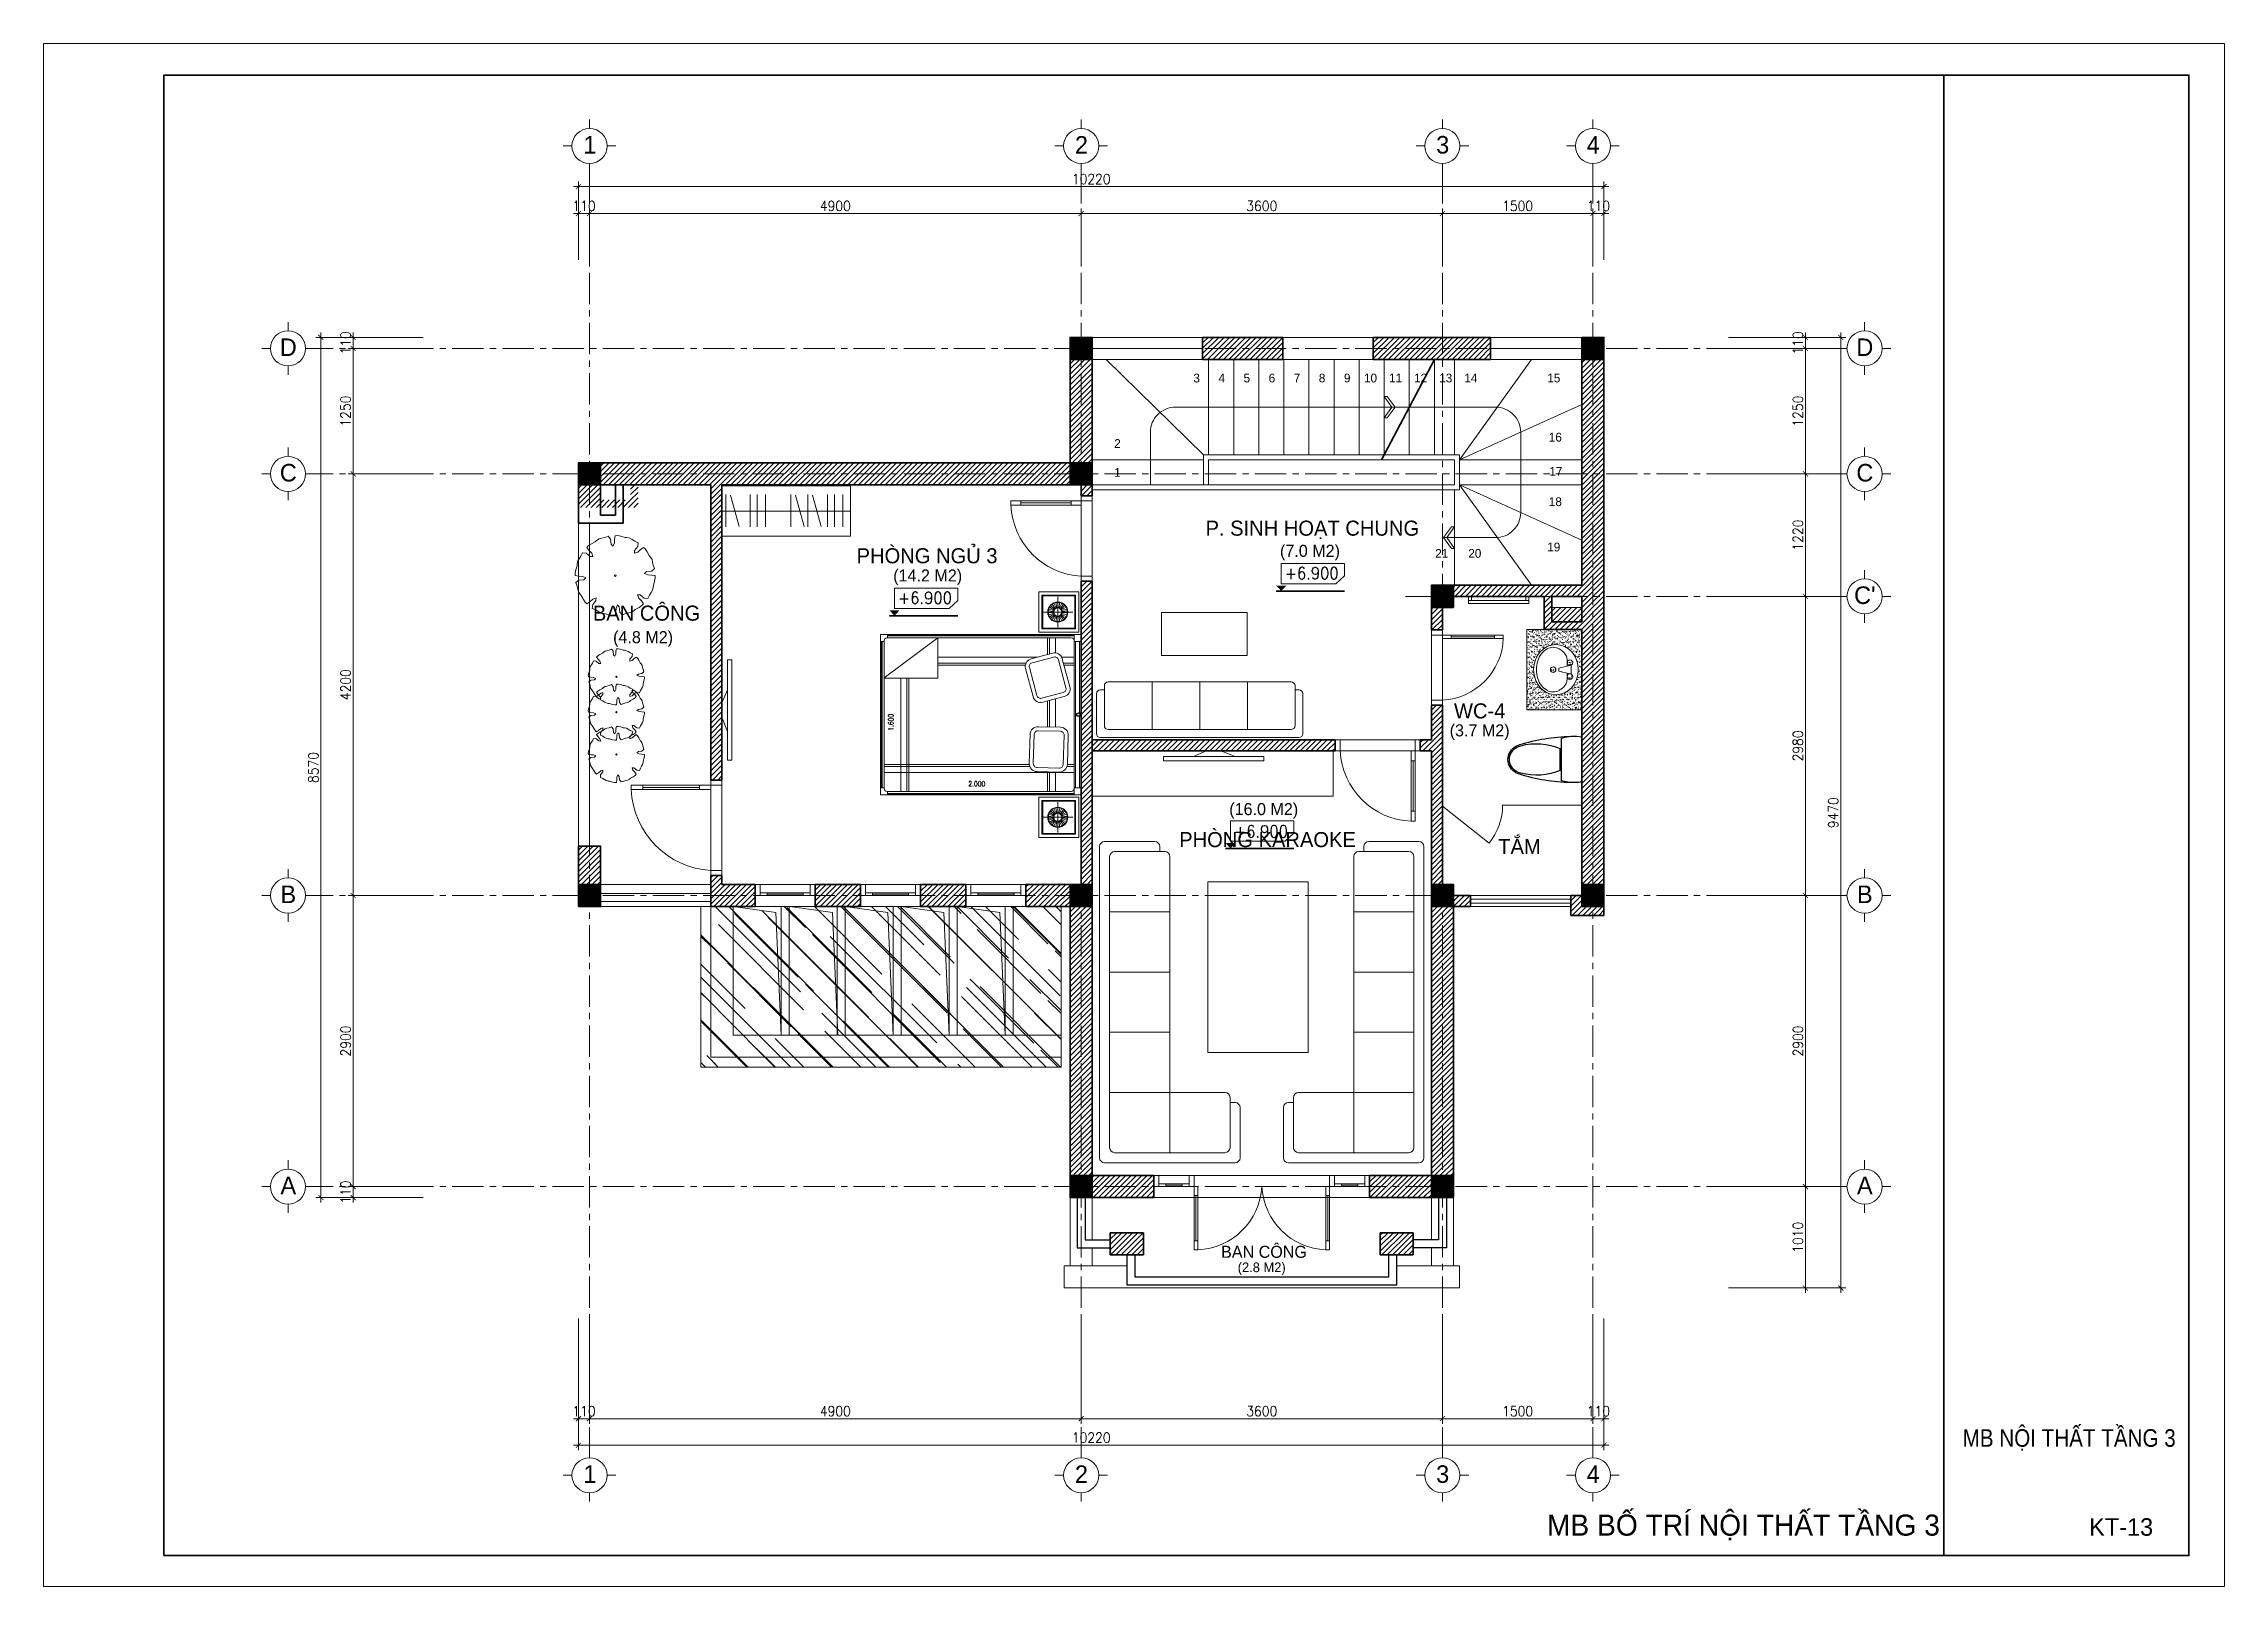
# Model space of a CAD drawing. Header units: millimetres. Extents: x -529782 to -142003, y -492574 to -273331.
# Drawn here: x -226632 to -204898, y -390810 to -375441 of the extents above; entities that cross this region are included whole.
import ezdxf
from ezdxf.enums import TextEntityAlignment as Align

# ---------------------------------------------------------------- set-up
doc = ezdxf.new("R2010")
doc.units = ezdxf.units.MM
doc.header["$LTSCALE"] = 500
doc.header["$MEASUREMENT"] = 0
doc.header["$PDMODE"] = 3
doc.linetypes.add('CENTER', pattern=[2, 1.25, -0.25, 0.25, -0.25])
doc.layers.get('0').update_dxf_attribs({"linetype": 'CONTINUOUS', "lineweight": 13})
doc.layers.get('Defpoints').update_dxf_attribs({"color": 255, "linetype": 'CONTINUOUS', "lineweight": 13})
for name, color, linetype, lineweight in [('1.cat 30', 30, 'CONTINUOUS', 35), ('1.cot', 2, 'CONTINUOUS', 35), ('2.thay 145', 145, 'CONTINUOUS', 18), ('3.manh 08', 8, 'CONTINUOUS', 9), ('4.dim 08', 8, 'CONTINUOUS', 13), ('5.noi that 15', 15, 'CONTINUOUS', 9), ('7.tim 67', 67, 'CENTER', 9), ('8.vat lieu 08', 8, 'CONTINUOUS', 5), ('9.text \xad white', 7, 'CONTINUOUS', 15), ('CA.manh 08', 8, 'CONTINUOUS', 9), ('CA.thay 145', 145, 'CONTINUOUS', 18), ('noithat', 15, 'CONTINUOUS', 9)]:
    doc.layers.add(name, color=color, linetype=linetype, lineweight=lineweight)
doc.layers.add('DKT', color=7, linetype='CONTINUOUS')
doc.layers.add('Interior', color=15, linetype='CONTINUOUS')
doc.styles.add('CA.JSC1', font='')
doc.styles.add('ROMANS', font='romans.shx', dxfattribs={"bigfont": 'vns.shx'})
doc.styles.get("Standard").update_dxf_attribs({"font": 'txt.shx', "width": 0.9})
doc.styles.add('VnAvantH', font='')
doc.styles.get('CA.JSC1').set_extended_font_data('.VnAvantH')
doc.styles.get('VnAvantH').set_extended_font_data('.VnAvantH')
doc.dimstyles.new('CA 50', dxfattribs={"dimscale": 0, "dimtxt": 100, "dimasz": 50, "dimexe": 50, "dimexo": 0, "dimgap": 25, "dimtad": 1, "dimdec": 0, "dimzin": 0, "dimdsep": 46, "dimtxsty": 'Standard', "dimblk": 'ARCHTICK', "dimcen": 0.09, "dimdle": 50, "dimclrd": 256, "dimclre": 256, "dimclrt": 7, "dimadec": 0, "dimazin": 0, "dimtfac": 1, "dimtdec": 0, "dimtix": 1, "dimtmove": 2, "dimatfit": 3, "dimldrblk": 'DOT', "dimfxl": 1, "dimtolj": 1, "dimtzin": 0, "dimarcsym": 0})

msp = doc.modelspace()

# ---------------------------------------------------------------- texts
at = {"layer": '9.text \xad white'}
for s, height, style, p in [('3', 87.5, 'VnAvantH', (-215173.1, -378816.2)), ('4', 87.5, 'VnAvantH', (-214923.1, -378816.2)), ('5', 87.5, 'VnAvantH', (-214673.1, -378816.2)), ('6', 87.5, 'VnAvantH', (-214423.1, -378816.2)), ('7', 87.5, 'VnAvantH', (-214173.1, -378816.2)), ('8', 87.5, 'VnAvantH', (-213923.1, -378816.2)), ('9', 87.5, 'VnAvantH', (-213673.1, -378816.2)), ('10', 87.5, 'VnAvantH', (-213473.1, -378816.2)), ('11', 87.5, 'VnAvantH', (-213223.1, -378816.2)), ('12', 87.5, 'VnAvantH', (-212973.1, -378816.2)), ('13', 87.5, 'VnAvantH', (-212723.1, -378816.2)), ('14', 87.5, 'VnAvantH', (-212473.1, -378816.2)), ('15', 87.5, 'VnAvantH', (-211646.1, -378816.2)), ('2', 87.5, 'VnAvantH', (-215962.6, -379468.7)), ('16', 87.5, 'VnAvantH', (-211631.1, -379405.7)), ('1', 87.5, 'VnAvantH', (-215962.6, -379756.7)), ('17', 87.5, 'VnAvantH', (-211625.6, -379745.2)), ('18', 87.5, 'VnAvantH', (-211631.1, -380048.2)), ('p. sinh ho¹t chung', 150, 'CA.JSC1', (-215052.1, -380343.2)), ('phßng ngñ 3', 150, 'CA.JSC1', (-218529.6, -380618.2)), ('(7.0 M2)', 120, 'CA.JSC1', (-214310.1, -380554)), ('21', 87.5, 'VnAvantH', (-212763.1, -380563.2)), ('20', 87.5, 'VnAvantH', (-212433.6, -380563.2)), ('19', 87.5, 'VnAvantH', (-211646.6, -380499.7)), ('(14.2 M2)', 120, 'CA.JSC1', (-218164.6, -380799.5)), ('ban c«ng', 150, 'CA.JSC1', (-221158.1, -381189.7)), ('(4.8 M2)', 120, 'CA.JSC1', (-220956.6, -381414)), ('wc-4', 150, 'CA.JSC1', (-212576.2, -382163.4)), ('(3.7 M2)', 120, 'CA.JSC1', (-212619.1, -382342.5)), ('(16.0 M2)', 120, 'CA.JSC1', (-214815.6, -383127)), ('phßng karaoke', 150, 'CA.JSC1', (-215314.7, -383445.6)), ('t¾m', 150, 'CA.JSC1', (-212135.2, -383513.9)), ('ban c«ng', 120, 'CA.JSC1', (-214897.3, -387537.2)), ('(2.8 M2)', 96, 'CA.JSC1', (-214731.4, -387679.5)), ('mb bè trÝ néi thÊt tÇng 3', 210, 'CA.JSC1', (-211649.6, -390304.9))]:
    msp.add_text(s, height=height, dxfattribs=dict(at, style=style)).set_placement(p)
at = {"layer": '9.text \xad white', "style": 'CA.JSC1', "width": 0.878025}
msp.add_text('mb néi thÊt tÇng 3', height=175, dxfattribs=at).set_placement((-207506.6, -389419.5))
at = {"layer": '9.text \xad white', "style": 'CA.JSC1'}
msp.add_text('kt-13', height=175, dxfattribs=at).set_placement((-205927.2, -390306), align=Align.CENTER)
at = {"layer": '9.text \xad white', "lineweight": 100, "char_height": 120, "width": 546.9, "attachment_point": 1}
for insert in [(-214261.8, -380656.5), (-218116.3, -380902), (-214767.4, -383229.5)]:
    msp.add_mtext('+6.900', dxfattribs=dict(at, insert=insert))

# ---------------------------------------------------------------- blocks, each defined once
blk = doc.blocks.new('mui ten')
at = {"layer": '2.thay 145', "color": 2}
for points in [[(216, 214), (154, 214), (0, 0), (62, 0)], [(62, 0), (0, 0), (154, -214), (216, -214)]]:
    blk.add_lwpolyline(points, close=True, dxfattribs=at)
blk = doc.blocks.new('A$C1A9D127A')
at = {"layer": 'noithat', "color": 135, "linetype": 'Continuous'}
for p, q in [((50, 110), (0, 110)), ((0, 110), (0, 0)), ((50, 0), (50, 110)), ((0, 0), (50, 0))]:
    blk.add_line(p, q, dxfattribs=at)
blk = doc.blocks.new('A$C2BDB356E')
at = {"layer": 'noithat', "color": 135, "linetype": 'Continuous'}
for p, q in [((0, 600), (0, 700)), ((0, 700), (40, 700)), ((40, 600), (0, 600)), ((40, 700), (40, 600)), ((0, 100), (0, 0)), ((40, 100), (0, 100)), ((40, 0), (40, 100)), ((0, 0), (40, 0))]:
    blk.add_line(p, q, dxfattribs=at)
at = {"layer": 'noithat', "color": 8, "linetype": 'Continuous'}
for p, q in [((0, 100), (0, 600)), ((20, 600), (20, 100)), ((40, 600), (40, 100))]:
    blk.add_line(p, q, dxfattribs=at)
at = {"layer": 'noithat', "color": 1, "linetype": 'Continuous'}
blk.add_arc((10, 740), 741, 272.3061, 356.8812, dxfattribs=at)
blk = doc.blocks.new('A$C748E2B85')
at = {"layer": 'Interior', "linetype": 'Continuous'}
for p, q in [((455, 729), (5, 729)), ((443, 523), (16, 523)), ((120, 514), (340, 514))]:
    blk.add_line(p, q, dxfattribs=at)
at = {"layer": 'Interior'}
for p, q in [((461, 678), (455, 729)), ((461, 625), (461, 678)), ((443, 523), (455, 575)), ((455, 575), (461, 625))]:
    blk.add_line(p, q, dxfattribs=at)
at = {"layer": 'Interior', "linetype": 'Continuous'}
for start, end in [(170.5377, 187.7399), (187.7399, 195.822)]:
    blk.add_arc((471, 652), 472, start, end, dxfattribs=at)
at = {"layer": 'Interior'}
for centre, radius, start, end in [((1857, 658), 1858, 181.2224, 197.2477), ((687, 278), 614, 157.3737, 194.7786), ((-227, 278), 614, 345.2214, 22.6263), ((-1397, 658), 1858, 342.7523, 358.7776), ((242, 156), 167, 197.2477, 249.5476), ((254, 163), 166, 194.7786, 226.8543), ((230, 138), 131, 226.8543, 313.1457), ((230, 123), 131, 249.5476, 290.4524), ((217, 156), 167, 290.4524, 342.7523), ((206, 163), 166, 313.1457, 345.2214)]:
    blk.add_arc(centre, radius, start, end, dxfattribs=at)
blk = doc.blocks.new('A$C53621E4B')
at = {"layer": 'noithat'}
for p, q in [((0, 2000), (70, 2000)), ((0, 0), (0, 2000)), ((70, 1930), (70, 2000)), ((70, 1984), (777, 1984)), ((777, 1984), (792, 1944)), ((789, 1984), (799, 1944)), ((811, 1984), (801, 1944)), ((823, 1984), (808, 1944)), ((823, 1984), (1530, 1984)), ((1530, 2000), (1600, 2000)), ((1530, 2000), (1530, 1930)), ((1600, 2000), (1600, 0)), ((0, 1930), (70, 1930)), ((4, 70), (4, 1930)), ((12, 70), (12, 1930)), ((16, 70), (16, 1930)), ((36, 66), (36, 1901)), ((36, 1744), (185, 1744)), ((66, 1931), (1534, 1931)), ((70, 1944), (792, 1944)), ((228, 1931), (228, 1806)), ((288, 1931), (288, 1824)), ((308, 1931), (308, 1829)), ((642, 1744), (925, 1744)), ((808, 1944), (1530, 1944)), ((1296, 1862), (1296, 1931)), ((1316, 1859), (1316, 1931)), ((1372, 1744), (1564, 1744)), ((1376, 36), (1376, 1931)), ((1530, 1930), (1600, 1930)), ((1564, 1901), (1564, 66)), ((1584, 1930), (1584, 70)), ((1588, 1930), (1588, 70)), ((1596, 1930), (1596, 70)), ((36, 1684), (195, 1684)), ((36, 1664), (201, 1664)), ((228, 1563), (228, 570)), ((658, 1684), (923, 1684)), ((663, 1664), (922, 1664)), ((1370, 1684), (1564, 1684)), ((1370, 1664), (1564, 1664)), ((288, 1450), (288, 570)), ((308, 1444), (308, 570)), ((1296, 36), (1296, 1483)), ((1316, 36), (1316, 1488)), ((34, 570), (433, 36)), ((36, 570), (435, 570)), ((435, 570), (435, 36)), ((435, 284), (1564, 284)), ((435, 264), (1564, 264)), ((36, 70), (0, 70)), ((1534, 36), (66, 36)), ((70, 0), (70, 36)), ((1530, 16), (70, 16)), ((1530, 12), (70, 12)), ((1530, 4), (70, 4)), ((435, 204), (1564, 204)), ((1530, 36), (1530, 0)), ((1600, 70), (1564, 70)), ((1600, 0), (0, 0))]:
    blk.add_line(p, q, dxfattribs=at)
for points in [[(341, 1445), (620, 1520, 0.414214), (676, 1617), (619, 1831, 0.414214), (522, 1887), (243, 1812, 0.414214), (187, 1715), (244, 1502, 0.414214)], [(330, 1484), (610, 1559, 0.414214), (637, 1606), (580, 1820, 0.414214), (533, 1848), (253, 1774, 0.414214), (226, 1726), (283, 1512, 0.414214)], [(996, 1491), (1285, 1483, 0.414214), (1367, 1560), (1373, 1781, 0.414214), (1296, 1862), (1007, 1871, 0.414214), (926, 1794), (920, 1573, 0.414214)], [(998, 1531), (1286, 1523, 0.414214), (1327, 1561), (1333, 1782, 0.414214), (1295, 1822), (1006, 1831, 0.414214), (966, 1793), (960, 1572, 0.414214)]]:
    blk.add_lwpolyline(points, format="xyb", close=True, dxfattribs=at)
for centre, radius, start, end in [((783, 1980), 6.83, 34.2001, 145.7999), ((789, 1989), 5.55, 268.9845, 315.9995), ((799, 1977), 10.6, 86.5254, 128.3312), ((801, 1977), 10.6, 51.6688, 93.4746), ((811, 1989), 5.55, 224.0005, 271.0155), ((817, 1980), 6.83, 34.2001, 145.7999), ((66, 1901), 30, 90, 180), ((795, 1946), 3.78, 210.7353, 329.2647), ((800, 1945), 1.48, 205.3148, 334.6852), ((800, 1945), 1.48, 205.3148, 334.6852), ((805, 1946), 3.78, 210.7353, 329.2647), ((1534, 1901), 30, 0, 90), ((66, 66), 30, 180, 270), ((1534, 66), 30, 270, 0)]:
    blk.add_arc(centre, radius, start, end, dxfattribs=at)
at = {"layer": 'noithat', "style": 'ROMANS', "width": 0.75}
for s, rotation, p in [('2.000', 90, (1514, 875)), ('1.600', 180, (961, 128))]:
    blk.add_text(s, height=50, rotation=rotation, dxfattribs=at).set_placement(p)
blk = doc.blocks.new('A$C5087272F')
at = {"layer": 'noithat'}
for p, q in [((0, 500), (500, 500)), ((0, 0), (0, 500)), ((40, 460), (460, 460)), ((40, 40), (40, 460)), ((50, 450), (450, 450)), ((50, 50), (50, 450)), ((200, 260), (141, 287)), ((206, 270), (153, 309)), ((214, 279), (170, 327)), ((223, 286), (190, 342)), ((233, 290), (213, 352)), ((245, 293), (238, 357)), ((250, 425), (250, 50)), ((256, 293), (263, 357)), ((267, 290), (287, 352)), ((278, 286), (310, 342)), ((287, 279), (331, 327)), ((295, 270), (347, 309)), ((301, 260), (360, 287)), ((450, 450), (450, 50)), ((460, 460), (460, 40)), ((500, 500), (500, 0)), ((500, 0), (0, 0)), ((460, 40), (40, 40)), ((450, 50), (50, 50)), ((438, 238), (63, 238)), ((195, 238), (130, 238)), ((197, 249), (133, 263)), ((197, 227), (133, 213)), ((200, 216), (141, 189)), ((206, 206), (153, 167)), ((214, 197), (170, 149)), ((223, 190), (190, 134)), ((233, 186), (213, 124)), ((245, 183), (238, 119)), ((256, 183), (263, 119)), ((267, 186), (287, 124)), ((278, 190), (310, 134)), ((287, 197), (331, 149)), ((295, 206), (347, 167)), ((301, 216), (360, 189)), ((304, 249), (368, 263)), ((304, 227), (368, 213)), ((305, 238), (370, 238))]:
    blk.add_line(p, q, dxfattribs=at)
for radius in [125, 120, 55, 50]:
    blk.add_circle((250, 238), radius, dxfattribs=at)
blk = doc.blocks.new('khung co loan')
at = {"layer": '1.cat 30'}
blk.add_lwpolyline([(1158, -14553), (1158, -303), (20658, -303), (20658, -14553)], close=True, dxfattribs=at)
blk.add_lwpolyline([(18298, -303), (18298, -14553)], dxfattribs=at)
at = {"layer": '3.manh 08'}
blk.add_lwpolyline([(0, -14850), (21000, -14850), (21000, 0), (0, 0)], close=True, dxfattribs=at)
blk = doc.blocks.new('ki hieu cost')
at = {"layer": '1.cat 30'}
blk.add_line((-119313, -196390), (-118176, -196390), dxfattribs=at)
at = {"layer": '3.manh 08'}
blk.add_lwpolyline([(-119227, -195934), (-119227, -196268), (-118320, -196268), (-118176, -196139), (-118176, -195934)], close=True, dxfattribs=at)
blk.add_solid([(-119313, -196299), (-119142, -196299), (-119227, -196390)], dxfattribs=at)
blk = doc.blocks.new('hgjhkhk')
at = {"layer": 'noithat'}
for p, q in [((500, 0), (0, 0)), ((2633, 0), (3133, 0)), ((-50, -50), (-50, -2500)), ((50, -150), (50, -2400)), ((600, -100), (100, -100)), ((550, -100), (550, -50)), ((650, -3100), (650, -150)), ((2483, -3100), (2483, -150)), ((2533, -100), (3033, -100)), ((2583, -100), (2583, -50)), ((3083, -150), (3083, -2400)), ((3183, -50), (3183, -2500)), ((1028, -2100), (1028, -400)), ((1028, -400), (2028, -400)), ((2028, -400), (2028, -2100)), ((50, -700), (650, -700)), ((3083, -700), (2483, -700)), ((50, -1300), (650, -1300)), ((3083, -1300), (2483, -1300)), ((50, -1900), (650, -1900)), ((3083, -1900), (2483, -1900)), ((-50, -2100), (-50, -3150)), ((50, -2100), (50, -3050)), ((2028, -2100), (1028, -2100)), ((3083, -2100), (3083, -3050)), ((3183, -2100), (3183, -3150)), ((1200, -2500), (50, -2500)), ((650, -3100), (650, -2500)), ((1250, -3050), (1250, -2550)), ((1300, -2600), (1250, -2600)), ((1833, -2600), (1883, -2600)), ((1883, -3050), (1883, -2550)), ((1933, -2500), (3083, -2500)), ((2483, -3100), (2483, -2500)), ((1350, -3150), (1350, -2650)), ((1783, -3150), (1783, -2650)), ((0, -3200), (1300, -3200)), ((100, -3100), (1200, -3100)), ((3133, -3200), (1833, -3200)), ((3033, -3100), (1933, -3100))]:
    blk.add_line(p, q, dxfattribs=at)
for centre, start, end in [((0, -50), 90, 180), ((100, -150), 90, 180), ((500, -50), 0, 90), ((600, -150), 0, 90), ((2533, -150), 90, 180), ((2633, -50), 90, 180), ((3033, -150), 0, 90), ((3133, -50), 0, 90), ((1200, -2550), 0, 90), ((1300, -2650), 0, 90), ((1833, -2650), 90, 180), ((1933, -2550), 90, 180), ((0, -3150), 180, 270), ((100, -3050), 180, 270), ((1200, -3050), 270, 0), ((1300, -3150), 270, 0), ((1833, -3150), 180, 270), ((1933, -3050), 180, 270), ((3033, -3050), 270, 0), ((3133, -3150), 270, 0)]:
    blk.add_arc(centre, 50, start, end, dxfattribs=at)
blk = doc.blocks.new('A$C41BA5761')
at = {"layer": '2.thay 145'}
blk.add_lwpolyline([(840, 525, -3898660.642288), (840, 525, 0.000001), (840, 525, 0.000001)], format="xyb", dxfattribs=at)
at = {"layer": '3.manh 08'}
for p, q in [((525, 1050), (525, 875)), ((175, 525), (0, 525)), ((875, 525), (1050, 525)), ((525, 0), (525, 175))]:
    blk.add_line(p, q, dxfattribs=at)
blk.add_arc((525, 525), 350, 360, 359.9999, dxfattribs=at)
blk = doc.blocks.new('_ArchTick')
at = {"color": 1, "linetype": 'ByBlock', "const_width": 0.15}
blk.add_lwpolyline([(-0.5, -0.5), (0.5, 0.5)], dxfattribs=at)
blk = doc.blocks.new('*D628')
at = {"layer": '7.tim 67', "linetype": 'Continuous', "lineweight": -2, "transparency": 16777216}
for p, q in [((0, 2484), (-50, 2484)), ((0, 2022.5), (0, 2534)), ((0, 2484), (110, 2484)), ((110, 2022.5), (110, 2534)), ((110, 2484), (160, 2484))]:
    blk.add_line(p, q, dxfattribs=at)
at = {"layer": 'Defpoints', "color": 0, "linetype": 'Continuous', "transparency": 16777216}
for p in [(110, 2484), (0, 2022.5), (110, 2022.5)]:
    blk.add_point(p, dxfattribs=at)
at = {"layer": '7.tim 67', "linetype": 'Continuous', "lineweight": -2, "transparency": 16777216, "xscale": 50, "yscale": 50, "zscale": 50}
blk.add_blockref('_ArchTick', (0, 2484), dxfattribs=at)
at = {"layer": '7.tim 67', "linetype": 'Continuous', "lineweight": -2, "transparency": 16777216, "xscale": 50, "yscale": 50, "zscale": 50, "rotation": 180}
blk.add_blockref('_ArchTick', (110, 2484), dxfattribs=at)
at = {"layer": '7.tim 67', "color": 7, "linetype": 'Continuous', "transparency": 16777216, "insert": (55, 2559), "char_height": 100, "attachment_point": 5}
blk.add_mtext('\\A1;110', dxfattribs=at)
blk = doc.blocks.new('_DOT')
at = {"color": 1, "linetype": 'ByBlock'}
blk.add_line((-0.5, 0), (-1, 0), dxfattribs=at)
at = {"color": 1, "linetype": 'ByBlock', "const_width": 0.5}
blk.add_lwpolyline([(-0.25, 0, 1), (0.25, 0, 1)], format="xyb", close=True, dxfattribs=at)
blk = doc.blocks.new('*D629')
at = {"layer": '7.tim 67', "linetype": 'Continuous', "lineweight": -2, "transparency": 16777216}
for p, q in [((60, 2484), (5060, 2484)), ((110, 2022.5), (110, 2534)), ((5010, 2022.5), (5010, 2534))]:
    blk.add_line(p, q, dxfattribs=at)
at = {"layer": 'Defpoints', "color": 0, "linetype": 'Continuous', "transparency": 16777216}
for p in [(5010, 2484), (110, 2022.5), (5010, 2022.5)]:
    blk.add_point(p, dxfattribs=at)
at = {"layer": '7.tim 67', "linetype": 'Continuous', "lineweight": -2, "transparency": 16777216, "xscale": 50, "yscale": 50, "zscale": 50, "rotation": 180}
blk.add_blockref('_ArchTick', (110, 2484), dxfattribs=at)
at = {"layer": '7.tim 67', "linetype": 'Continuous', "lineweight": -2, "transparency": 16777216, "xscale": 50, "yscale": 50, "zscale": 50}
blk.add_blockref('_ArchTick', (5010, 2484), dxfattribs=at)
at = {"layer": '7.tim 67', "color": 7, "linetype": 'Continuous', "transparency": 16777216, "insert": (2560, 2559), "char_height": 100, "attachment_point": 5}
blk.add_mtext('\\A1;4900', dxfattribs=at)
blk = doc.blocks.new('*D630')
at = {"layer": '7.tim 67', "linetype": 'Continuous', "lineweight": -2, "transparency": 16777216}
for p, q in [((4960, 2484), (8660, 2484)), ((5010, 2022.5), (5010, 2534)), ((8610, 2022.5), (8610, 2534))]:
    blk.add_line(p, q, dxfattribs=at)
at = {"layer": 'Defpoints', "color": 0, "linetype": 'Continuous', "transparency": 16777216}
for p in [(8610, 2484), (5010, 2022.5), (8610, 2022.5)]:
    blk.add_point(p, dxfattribs=at)
at = {"layer": '7.tim 67', "linetype": 'Continuous', "lineweight": -2, "transparency": 16777216, "xscale": 50, "yscale": 50, "zscale": 50, "rotation": 180}
blk.add_blockref('_ArchTick', (5010, 2484), dxfattribs=at)
at = {"layer": '7.tim 67', "linetype": 'Continuous', "lineweight": -2, "transparency": 16777216, "xscale": 50, "yscale": 50, "zscale": 50}
blk.add_blockref('_ArchTick', (8610, 2484), dxfattribs=at)
at = {"layer": '7.tim 67', "color": 7, "linetype": 'Continuous', "transparency": 16777216, "insert": (6810, 2559), "char_height": 100, "attachment_point": 5}
blk.add_mtext('\\A1;3600', dxfattribs=at)
blk = doc.blocks.new('*D631')
at = {"layer": '7.tim 67', "linetype": 'Continuous', "lineweight": -2, "transparency": 16777216}
for p, q in [((8560, 2484), (10160, 2484)), ((8610, 2022.5), (8610, 2534)), ((10110, 2022.5), (10110, 2534))]:
    blk.add_line(p, q, dxfattribs=at)
at = {"layer": 'Defpoints', "color": 0, "linetype": 'Continuous', "transparency": 16777216}
for p in [(10110, 2484), (8610, 2022.5), (10110, 2022.5)]:
    blk.add_point(p, dxfattribs=at)
at = {"layer": '7.tim 67', "linetype": 'Continuous', "lineweight": -2, "transparency": 16777216, "xscale": 50, "yscale": 50, "zscale": 50, "rotation": 180}
blk.add_blockref('_ArchTick', (8610, 2484), dxfattribs=at)
at = {"layer": '7.tim 67', "linetype": 'Continuous', "lineweight": -2, "transparency": 16777216, "xscale": 50, "yscale": 50, "zscale": 50}
blk.add_blockref('_ArchTick', (10110, 2484), dxfattribs=at)
at = {"layer": '7.tim 67', "color": 7, "linetype": 'Continuous', "transparency": 16777216, "insert": (9360, 2559), "char_height": 100, "attachment_point": 5}
blk.add_mtext('\\A1;1500', dxfattribs=at)
blk = doc.blocks.new('*D632')
at = {"layer": '7.tim 67', "linetype": 'Continuous', "lineweight": -2, "transparency": 16777216}
for p, q in [((10110, 2484), (10060, 2484)), ((10110, 2022.5), (10110, 2534)), ((10110, 2484), (10220, 2484)), ((10220, 2022.5), (10220, 2534)), ((10220, 2484), (10270, 2484))]:
    blk.add_line(p, q, dxfattribs=at)
at = {"layer": 'Defpoints', "color": 0, "linetype": 'Continuous', "transparency": 16777216}
for p in [(10220, 2484), (10110, 2022.5), (10220, 2022.5)]:
    blk.add_point(p, dxfattribs=at)
at = {"layer": '7.tim 67', "linetype": 'Continuous', "lineweight": -2, "transparency": 16777216, "xscale": 50, "yscale": 50, "zscale": 50}
blk.add_blockref('_ArchTick', (10110, 2484), dxfattribs=at)
at = {"layer": '7.tim 67', "linetype": 'Continuous', "lineweight": -2, "transparency": 16777216, "xscale": 50, "yscale": 50, "zscale": 50, "rotation": 180}
blk.add_blockref('_ArchTick', (10220, 2484), dxfattribs=at)
at = {"layer": '7.tim 67', "color": 7, "linetype": 'Continuous', "transparency": 16777216, "insert": (10165, 2559), "char_height": 100, "attachment_point": 5}
blk.add_mtext('\\A1;110', dxfattribs=at)
blk = doc.blocks.new('*D633')
at = {"layer": '7.tim 67', "linetype": 'Continuous', "lineweight": -2, "transparency": 16777216}
for p, q in [((-50, 2752.5), (10270, 2752.5)), ((0, 2022.5), (0, 2802.5)), ((10220, 2022.5), (10220, 2802.5))]:
    blk.add_line(p, q, dxfattribs=at)
at = {"layer": 'Defpoints', "color": 0, "linetype": 'Continuous', "transparency": 16777216}
for p in [(10220, 2752.5), (0, 2022.5), (10220, 2022.5)]:
    blk.add_point(p, dxfattribs=at)
at = {"layer": '7.tim 67', "linetype": 'Continuous', "lineweight": -2, "transparency": 16777216, "xscale": 50, "yscale": 50, "zscale": 50, "rotation": 180}
blk.add_blockref('_ArchTick', (0, 2752.5), dxfattribs=at)
at = {"layer": '7.tim 67', "linetype": 'Continuous', "lineweight": -2, "transparency": 16777216, "xscale": 50, "yscale": 50, "zscale": 50}
blk.add_blockref('_ArchTick', (10220, 2752.5), dxfattribs=at)
at = {"layer": '7.tim 67', "color": 7, "linetype": 'Continuous', "transparency": 16777216, "insert": (5110, 2827.5), "char_height": 100, "attachment_point": 5}
blk.add_mtext('\\A1;10220', dxfattribs=at)
blk = doc.blocks.new('*D634')
at = {"layer": '7.tim 67', "linetype": 'Continuous', "lineweight": -2, "transparency": 16777216}
for p, q in [((-1548, 1250), (-2296, 1250)), ((-1548, 1140), (-2296, 1140)), ((-2246, 1250), (-2246, 1300)), ((-2246, 1250), (-2246, 1140)), ((-2246, 1140), (-2246, 1090))]:
    blk.add_line(p, q, dxfattribs=at)
at = {"layer": 'Defpoints', "color": 0, "linetype": 'Continuous', "transparency": 16777216}
for p in [(-2246, 1140), (-1548, 1250), (-1548, 1140)]:
    blk.add_point(p, dxfattribs=at)
at = {"layer": '7.tim 67', "linetype": 'Continuous', "lineweight": -2, "transparency": 16777216, "xscale": 50, "yscale": 50, "zscale": 50}
for p, rotation in [((-2246, 1250), 270), ((-2246, 1140), 90)]:
    blk.add_blockref('_ArchTick', p, dxfattribs=dict(at, rotation=rotation))
at = {"layer": '7.tim 67', "color": 7, "linetype": 'Continuous', "transparency": 16777216, "insert": (-2321, 1195), "char_height": 100, "attachment_point": 5, "rotation": 90}
blk.add_mtext('\\A1;110', dxfattribs=at)
blk = doc.blocks.new('*D635')
at = {"layer": '7.tim 67', "linetype": 'Continuous', "lineweight": -2, "transparency": 16777216}
for p, q in [((-1548, 1140), (-2296, 1140)), ((-2246, 1190), (-2246, -160)), ((-1548, -110), (-2296, -110))]:
    blk.add_line(p, q, dxfattribs=at)
at = {"layer": 'Defpoints', "color": 0, "linetype": 'Continuous', "transparency": 16777216}
for p in [(-1548, 1140), (-2246, -110), (-1548, -110)]:
    blk.add_point(p, dxfattribs=at)
at = {"layer": '7.tim 67', "linetype": 'Continuous', "lineweight": -2, "transparency": 16777216, "xscale": 50, "yscale": 50, "zscale": 50}
for p, rotation in [((-2246, 1140), 90), ((-2246, -110), 270)]:
    blk.add_blockref('_ArchTick', p, dxfattribs=dict(at, rotation=rotation))
at = {"layer": '7.tim 67', "color": 7, "linetype": 'Continuous', "transparency": 16777216, "insert": (-2321, 515), "char_height": 100, "attachment_point": 5, "rotation": 90}
blk.add_mtext('\\A1;1250', dxfattribs=at)
blk = doc.blocks.new('*D636')
at = {"layer": '7.tim 67', "linetype": 'Continuous', "lineweight": -2, "transparency": 16777216}
for p, q in [((-1548, -110), (-2296, -110)), ((-2246, -60), (-2246, -4360)), ((-1548, -4310), (-2296, -4310))]:
    blk.add_line(p, q, dxfattribs=at)
at = {"layer": 'Defpoints', "color": 0, "linetype": 'Continuous', "transparency": 16777216}
for p in [(-1548, -110), (-2246, -4310), (-1548, -4310)]:
    blk.add_point(p, dxfattribs=at)
at = {"layer": '7.tim 67', "linetype": 'Continuous', "lineweight": -2, "transparency": 16777216, "xscale": 50, "yscale": 50, "zscale": 50}
for p, rotation in [((-2246, -110), 90), ((-2246, -4310), 270)]:
    blk.add_blockref('_ArchTick', p, dxfattribs=dict(at, rotation=rotation))
at = {"layer": '7.tim 67', "color": 7, "linetype": 'Continuous', "transparency": 16777216, "insert": (-2321, -2210), "char_height": 100, "attachment_point": 5, "rotation": 90}
blk.add_mtext('\\A1;4200', dxfattribs=at)
blk = doc.blocks.new('*D637')
at = {"layer": '7.tim 67', "linetype": 'Continuous', "lineweight": -2, "transparency": 16777216}
for p, q in [((-1548, -4310), (-2296, -4310)), ((-2246, -4260), (-2246, -7260)), ((-1548, -7210), (-2296, -7210))]:
    blk.add_line(p, q, dxfattribs=at)
at = {"layer": 'Defpoints', "color": 0, "linetype": 'Continuous', "transparency": 16777216}
for p in [(-1548, -4310), (-2246, -7210), (-1548, -7210)]:
    blk.add_point(p, dxfattribs=at)
at = {"layer": '7.tim 67', "linetype": 'Continuous', "lineweight": -2, "transparency": 16777216, "xscale": 50, "yscale": 50, "zscale": 50}
for p, rotation in [((-2246, -4310), 90), ((-2246, -7210), 270)]:
    blk.add_blockref('_ArchTick', p, dxfattribs=dict(at, rotation=rotation))
at = {"layer": '7.tim 67', "color": 7, "linetype": 'Continuous', "transparency": 16777216, "insert": (-2321, -5760), "char_height": 100, "attachment_point": 5, "rotation": 90}
blk.add_mtext('\\A1;2900', dxfattribs=at)
blk = doc.blocks.new('*D638')
at = {"layer": '7.tim 67', "linetype": 'Continuous', "lineweight": -2, "transparency": 16777216}
for p, q in [((-2246, -7210), (-2246, -7160)), ((-1548, -7210), (-2296, -7210)), ((-1548, -7320), (-2296, -7320)), ((-2246, -7210), (-2246, -7320)), ((-2246, -7320), (-2246, -7370))]:
    blk.add_line(p, q, dxfattribs=at)
at = {"layer": 'Defpoints', "color": 0, "linetype": 'Continuous', "transparency": 16777216}
for p in [(-2246, -7320), (-1548, -7210), (-1548, -7320)]:
    blk.add_point(p, dxfattribs=at)
at = {"layer": '7.tim 67', "linetype": 'Continuous', "lineweight": -2, "transparency": 16777216, "xscale": 50, "yscale": 50, "zscale": 50}
for p, rotation in [((-2246, -7210), 270), ((-2246, -7320), 90)]:
    blk.add_blockref('_ArchTick', p, dxfattribs=dict(at, rotation=rotation))
at = {"layer": '7.tim 67', "color": 7, "linetype": 'Continuous', "transparency": 16777216, "insert": (-2321, -7265), "char_height": 100, "attachment_point": 5, "rotation": 90}
blk.add_mtext('\\A1;110', dxfattribs=at)
blk = doc.blocks.new('*D639')
at = {"layer": '7.tim 67', "linetype": 'Continuous', "lineweight": -2, "transparency": 16777216}
for p, q in [((-1548, 1250), (-2617, 1250)), ((-2567, -7370), (-2567, 1300)), ((-1548, -7320), (-2617, -7320))]:
    blk.add_line(p, q, dxfattribs=at)
at = {"layer": 'Defpoints', "color": 0, "linetype": 'Continuous', "transparency": 16777216}
for p in [(-2567, 1250), (-1548, 1250), (-1548, -7320)]:
    blk.add_point(p, dxfattribs=at)
at = {"layer": '7.tim 67', "linetype": 'Continuous', "lineweight": -2, "transparency": 16777216, "xscale": 50, "yscale": 50, "zscale": 50}
for p, rotation in [((-2567, 1250), 90), ((-2567, -7320), 270)]:
    blk.add_blockref('_ArchTick', p, dxfattribs=dict(at, rotation=rotation))
at = {"layer": '7.tim 67', "color": 7, "linetype": 'Continuous', "transparency": 16777216, "insert": (-2642, -3035), "char_height": 100, "attachment_point": 5, "rotation": 90}
blk.add_mtext('\\A1;8570', dxfattribs=at)
blk = doc.blocks.new('*D640')
at = {"layer": '7.tim 67', "linetype": 'Continuous', "lineweight": -2, "transparency": 16777216}
for p, q in [((0, -8525.5), (0, -9572)), ((110, -8525.5), (110, -9572)), ((0, -9522), (-50, -9522)), ((0, -9522), (110, -9522)), ((110, -9522), (160, -9522))]:
    blk.add_line(p, q, dxfattribs=at)
at = {"layer": 'Defpoints', "color": 0, "linetype": 'Continuous', "transparency": 16777216}
for p in [(0, -8525.5), (110, -8525.5), (110, -9522)]:
    blk.add_point(p, dxfattribs=at)
at = {"layer": '7.tim 67', "linetype": 'Continuous', "lineweight": -2, "transparency": 16777216, "xscale": 50, "yscale": 50, "zscale": 50}
blk.add_blockref('_ArchTick', (0, -9522), dxfattribs=at)
at = {"layer": '7.tim 67', "linetype": 'Continuous', "lineweight": -2, "transparency": 16777216, "xscale": 50, "yscale": 50, "zscale": 50, "rotation": 180}
blk.add_blockref('_ArchTick', (110, -9522), dxfattribs=at)
at = {"layer": '7.tim 67', "color": 7, "linetype": 'Continuous', "transparency": 16777216, "insert": (55, -9447), "char_height": 100, "attachment_point": 5}
blk.add_mtext('\\A1;110', dxfattribs=at)
blk = doc.blocks.new('*D641')
at = {"layer": '7.tim 67', "linetype": 'Continuous', "lineweight": -2, "transparency": 16777216}
for p, q in [((110, -8525.5), (110, -9572)), ((5010, -8525.5), (5010, -9572)), ((60, -9522), (5060, -9522))]:
    blk.add_line(p, q, dxfattribs=at)
at = {"layer": 'Defpoints', "color": 0, "linetype": 'Continuous', "transparency": 16777216}
for p in [(110, -8525.5), (5010, -8525.5), (5010, -9522)]:
    blk.add_point(p, dxfattribs=at)
at = {"layer": '7.tim 67', "linetype": 'Continuous', "lineweight": -2, "transparency": 16777216, "xscale": 50, "yscale": 50, "zscale": 50, "rotation": 180}
blk.add_blockref('_ArchTick', (110, -9522), dxfattribs=at)
at = {"layer": '7.tim 67', "linetype": 'Continuous', "lineweight": -2, "transparency": 16777216, "xscale": 50, "yscale": 50, "zscale": 50}
blk.add_blockref('_ArchTick', (5010, -9522), dxfattribs=at)
at = {"layer": '7.tim 67', "color": 7, "linetype": 'Continuous', "transparency": 16777216, "insert": (2560, -9447), "char_height": 100, "attachment_point": 5}
blk.add_mtext('\\A1;4900', dxfattribs=at)
blk = doc.blocks.new('*D642')
at = {"layer": '7.tim 67', "linetype": 'Continuous', "lineweight": -2, "transparency": 16777216}
for p, q in [((5010, -8525.5), (5010, -9572)), ((8610, -8525.5), (8610, -9572)), ((4960, -9522), (8660, -9522))]:
    blk.add_line(p, q, dxfattribs=at)
at = {"layer": 'Defpoints', "color": 0, "linetype": 'Continuous', "transparency": 16777216}
for p in [(5010, -8525.5), (8610, -8525.5), (8610, -9522)]:
    blk.add_point(p, dxfattribs=at)
at = {"layer": '7.tim 67', "linetype": 'Continuous', "lineweight": -2, "transparency": 16777216, "xscale": 50, "yscale": 50, "zscale": 50, "rotation": 180}
blk.add_blockref('_ArchTick', (5010, -9522), dxfattribs=at)
at = {"layer": '7.tim 67', "linetype": 'Continuous', "lineweight": -2, "transparency": 16777216, "xscale": 50, "yscale": 50, "zscale": 50}
blk.add_blockref('_ArchTick', (8610, -9522), dxfattribs=at)
at = {"layer": '7.tim 67', "color": 7, "linetype": 'Continuous', "transparency": 16777216, "insert": (6810, -9447), "char_height": 100, "attachment_point": 5}
blk.add_mtext('\\A1;3600', dxfattribs=at)
blk = doc.blocks.new('*D643')
at = {"layer": '7.tim 67', "linetype": 'Continuous', "lineweight": -2, "transparency": 16777216}
for p, q in [((8610, -8525.5), (8610, -9572)), ((10110, -8525.5), (10110, -9572)), ((8560, -9522), (10160, -9522))]:
    blk.add_line(p, q, dxfattribs=at)
at = {"layer": 'Defpoints', "color": 0, "linetype": 'Continuous', "transparency": 16777216}
for p in [(8610, -8525.5), (10110, -8525.5), (10110, -9522)]:
    blk.add_point(p, dxfattribs=at)
at = {"layer": '7.tim 67', "linetype": 'Continuous', "lineweight": -2, "transparency": 16777216, "xscale": 50, "yscale": 50, "zscale": 50, "rotation": 180}
blk.add_blockref('_ArchTick', (8610, -9522), dxfattribs=at)
at = {"layer": '7.tim 67', "linetype": 'Continuous', "lineweight": -2, "transparency": 16777216, "xscale": 50, "yscale": 50, "zscale": 50}
blk.add_blockref('_ArchTick', (10110, -9522), dxfattribs=at)
at = {"layer": '7.tim 67', "color": 7, "linetype": 'Continuous', "transparency": 16777216, "insert": (9360, -9447), "char_height": 100, "attachment_point": 5}
blk.add_mtext('\\A1;1500', dxfattribs=at)
blk = doc.blocks.new('*D644')
at = {"layer": '7.tim 67', "linetype": 'Continuous', "lineweight": -2, "transparency": 16777216}
for p, q in [((10110, -8525.5), (10110, -9572)), ((10220, -8525.5), (10220, -9572)), ((10110, -9522), (10060, -9522)), ((10110, -9522), (10220, -9522)), ((10220, -9522), (10270, -9522))]:
    blk.add_line(p, q, dxfattribs=at)
at = {"layer": 'Defpoints', "color": 0, "linetype": 'Continuous', "transparency": 16777216}
for p in [(10110, -8525.5), (10220, -8525.5), (10220, -9522)]:
    blk.add_point(p, dxfattribs=at)
at = {"layer": '7.tim 67', "linetype": 'Continuous', "lineweight": -2, "transparency": 16777216, "xscale": 50, "yscale": 50, "zscale": 50}
blk.add_blockref('_ArchTick', (10110, -9522), dxfattribs=at)
at = {"layer": '7.tim 67', "linetype": 'Continuous', "lineweight": -2, "transparency": 16777216, "xscale": 50, "yscale": 50, "zscale": 50, "rotation": 180}
blk.add_blockref('_ArchTick', (10220, -9522), dxfattribs=at)
at = {"layer": '7.tim 67', "color": 7, "linetype": 'Continuous', "transparency": 16777216, "insert": (10165, -9447), "char_height": 100, "attachment_point": 5}
blk.add_mtext('\\A1;110', dxfattribs=at)
blk = doc.blocks.new('*D645')
at = {"layer": '7.tim 67', "linetype": 'Continuous', "lineweight": -2, "transparency": 16777216}
for p, q in [((0, -8525.5), (0, -9836)), ((10220, -8525.5), (10220, -9836)), ((-50, -9786), (10270, -9786))]:
    blk.add_line(p, q, dxfattribs=at)
at = {"layer": 'Defpoints', "color": 0, "linetype": 'Continuous', "transparency": 16777216}
for p in [(0, -8525.5), (10220, -8525.5), (10220, -9786)]:
    blk.add_point(p, dxfattribs=at)
at = {"layer": '7.tim 67', "linetype": 'Continuous', "lineweight": -2, "transparency": 16777216, "xscale": 50, "yscale": 50, "zscale": 50, "rotation": 180}
blk.add_blockref('_ArchTick', (0, -9786), dxfattribs=at)
at = {"layer": '7.tim 67', "linetype": 'Continuous', "lineweight": -2, "transparency": 16777216, "xscale": 50, "yscale": 50, "zscale": 50}
blk.add_blockref('_ArchTick', (10220, -9786), dxfattribs=at)
at = {"layer": '7.tim 67', "color": 7, "linetype": 'Continuous', "transparency": 16777216, "insert": (5110, -9711), "char_height": 100, "attachment_point": 5}
blk.add_mtext('\\A1;10220', dxfattribs=at)
blk = doc.blocks.new('*D646')
at = {"layer": '7.tim 67', "linetype": 'Continuous', "lineweight": -2, "transparency": 16777216}
for p, q in [((11460.5, 1250), (12278, 1250)), ((11460.5, 1140), (12278, 1140)), ((12228, 1250), (12228, 1300)), ((12228, 1250), (12228, 1140)), ((12228, 1140), (12228, 1090))]:
    blk.add_line(p, q, dxfattribs=at)
at = {"layer": 'Defpoints', "color": 0, "linetype": 'Continuous', "transparency": 16777216}
for p in [(11460.5, 1250), (11460.5, 1140), (12228, 1140)]:
    blk.add_point(p, dxfattribs=at)
at = {"layer": '7.tim 67', "linetype": 'Continuous', "lineweight": -2, "transparency": 16777216, "xscale": 50, "yscale": 50, "zscale": 50}
for p, rotation in [((12228, 1250), 270), ((12228, 1140), 90)]:
    blk.add_blockref('_ArchTick', p, dxfattribs=dict(at, rotation=rotation))
at = {"layer": '7.tim 67', "color": 7, "linetype": 'Continuous', "transparency": 16777216, "insert": (12153, 1195), "char_height": 100, "attachment_point": 5, "rotation": 90}
blk.add_mtext('\\A1;110', dxfattribs=at)
blk = doc.blocks.new('*D647')
at = {"layer": '7.tim 67', "linetype": 'Continuous', "lineweight": -2, "transparency": 16777216}
for p, q in [((11460.5, 1140), (12278, 1140)), ((12228, 1190), (12228, -160)), ((11460.5, -110), (12278, -110))]:
    blk.add_line(p, q, dxfattribs=at)
at = {"layer": 'Defpoints', "color": 0, "linetype": 'Continuous', "transparency": 16777216}
for p in [(11460.5, 1140), (11460.5, -110), (12228, -110)]:
    blk.add_point(p, dxfattribs=at)
at = {"layer": '7.tim 67', "linetype": 'Continuous', "lineweight": -2, "transparency": 16777216, "xscale": 50, "yscale": 50, "zscale": 50}
for p, rotation in [((12228, 1140), 90), ((12228, -110), 270)]:
    blk.add_blockref('_ArchTick', p, dxfattribs=dict(at, rotation=rotation))
at = {"layer": '7.tim 67', "color": 7, "linetype": 'Continuous', "transparency": 16777216, "insert": (12153, 515), "char_height": 100, "attachment_point": 5, "rotation": 90}
blk.add_mtext('\\A1;1250', dxfattribs=at)
blk = doc.blocks.new('*D648')
at = {"layer": '7.tim 67', "linetype": 'Continuous', "lineweight": -2, "transparency": 16777216}
for p, q in [((11460.5, -110), (12278, -110)), ((12228, -60), (12228, -1380)), ((11460.5, -1330), (12278, -1330))]:
    blk.add_line(p, q, dxfattribs=at)
at = {"layer": 'Defpoints', "color": 0, "linetype": 'Continuous', "transparency": 16777216}
for p in [(11460.5, -110), (11460.5, -1330), (12228, -1330)]:
    blk.add_point(p, dxfattribs=at)
at = {"layer": '7.tim 67', "linetype": 'Continuous', "lineweight": -2, "transparency": 16777216, "xscale": 50, "yscale": 50, "zscale": 50}
for p, rotation in [((12228, -110), 90), ((12228, -1330), 270)]:
    blk.add_blockref('_ArchTick', p, dxfattribs=dict(at, rotation=rotation))
at = {"layer": '7.tim 67', "color": 7, "linetype": 'Continuous', "transparency": 16777216, "insert": (12153, -720), "char_height": 100, "attachment_point": 5, "rotation": 90}
blk.add_mtext('\\A1;1220', dxfattribs=at)
blk = doc.blocks.new('*D649')
at = {"layer": '7.tim 67', "linetype": 'Continuous', "lineweight": -2, "transparency": 16777216}
for p, q in [((12228, -1280), (12228, -4360)), ((11460.5, -1330), (12278, -1330)), ((11460.5, -4310), (12278, -4310))]:
    blk.add_line(p, q, dxfattribs=at)
at = {"layer": 'Defpoints', "color": 0, "linetype": 'Continuous', "transparency": 16777216}
for p in [(11460.5, -1330), (11460.5, -4310), (12228, -4310)]:
    blk.add_point(p, dxfattribs=at)
at = {"layer": '7.tim 67', "linetype": 'Continuous', "lineweight": -2, "transparency": 16777216, "xscale": 50, "yscale": 50, "zscale": 50}
for p, rotation in [((12228, -1330), 90), ((12228, -4310), 270)]:
    blk.add_blockref('_ArchTick', p, dxfattribs=dict(at, rotation=rotation))
at = {"layer": '7.tim 67', "color": 7, "linetype": 'Continuous', "transparency": 16777216, "insert": (12153, -2820), "char_height": 100, "attachment_point": 5, "rotation": 90}
blk.add_mtext('\\A1;2980', dxfattribs=at)
blk = doc.blocks.new('*D650')
at = {"layer": '7.tim 67', "linetype": 'Continuous', "lineweight": -2, "transparency": 16777216}
for p, q in [((11460.5, -4310), (12278, -4310)), ((12228, -4260), (12228, -7260)), ((11460.5, -7210), (12278, -7210))]:
    blk.add_line(p, q, dxfattribs=at)
at = {"layer": 'Defpoints', "color": 0, "linetype": 'Continuous', "transparency": 16777216}
for p in [(11460.5, -4310), (11460.5, -7210), (12228, -7210)]:
    blk.add_point(p, dxfattribs=at)
at = {"layer": '7.tim 67', "linetype": 'Continuous', "lineweight": -2, "transparency": 16777216, "xscale": 50, "yscale": 50, "zscale": 50}
for p, rotation in [((12228, -4310), 90), ((12228, -7210), 270)]:
    blk.add_blockref('_ArchTick', p, dxfattribs=dict(at, rotation=rotation))
at = {"layer": '7.tim 67', "color": 7, "linetype": 'Continuous', "transparency": 16777216, "insert": (12153, -5760), "char_height": 100, "attachment_point": 5, "rotation": 90}
blk.add_mtext('\\A1;2900', dxfattribs=at)
blk = doc.blocks.new('*D651')
at = {"layer": '7.tim 67', "linetype": 'Continuous', "lineweight": -2, "transparency": 16777216}
for p, q in [((12228, -7160), (12228, -8270)), ((11460.5, -7210), (12278, -7210)), ((11460.5, -8220), (12278, -8220))]:
    blk.add_line(p, q, dxfattribs=at)
at = {"layer": 'Defpoints', "color": 0, "linetype": 'Continuous', "transparency": 16777216}
for p in [(11460.5, -7210), (11460.5, -8220), (12228, -8220)]:
    blk.add_point(p, dxfattribs=at)
at = {"layer": '7.tim 67', "linetype": 'Continuous', "lineweight": -2, "transparency": 16777216, "xscale": 50, "yscale": 50, "zscale": 50}
for p, rotation in [((12228, -7210), 90), ((12228, -8220), 270)]:
    blk.add_blockref('_ArchTick', p, dxfattribs=dict(at, rotation=rotation))
at = {"layer": '7.tim 67', "color": 7, "linetype": 'Continuous', "transparency": 16777216, "insert": (12153, -7715), "char_height": 100, "attachment_point": 5, "rotation": 90}
blk.add_mtext('\\A1;1010', dxfattribs=at)
blk = doc.blocks.new('*D652')
at = {"layer": '7.tim 67', "linetype": 'Continuous', "lineweight": -2, "transparency": 16777216}
for p, q in [((11460.5, 1250), (12630.5, 1250)), ((12580.5, 1300), (12580.5, -8270)), ((11460.5, -8220), (12630.5, -8220))]:
    blk.add_line(p, q, dxfattribs=at)
at = {"layer": 'Defpoints', "color": 0, "linetype": 'Continuous', "transparency": 16777216}
for p in [(11460.5, 1250), (11460.5, -8220), (12580.5, -8220)]:
    blk.add_point(p, dxfattribs=at)
at = {"layer": '7.tim 67', "linetype": 'Continuous', "lineweight": -2, "transparency": 16777216, "xscale": 50, "yscale": 50, "zscale": 50}
for p, rotation in [((12580.5, 1250), 90), ((12580.5, -8220), 270)]:
    blk.add_blockref('_ArchTick', p, dxfattribs=dict(at, rotation=rotation))
at = {"layer": '7.tim 67', "color": 7, "linetype": 'Continuous', "transparency": 16777216, "insert": (12505.5, -3485), "char_height": 100, "attachment_point": 5, "rotation": 90}
blk.add_mtext('\\A1;9470', dxfattribs=at)
blk = doc.blocks.new('A$C4C885104')
at = {"color": 116}
for p, q in [((198, 1033), (174, 1007)), ((174, 1007), (204, 964)), ((239, 1060), (198, 1033)), ((296, 1090), (239, 1060)), ((317, 1109), (296, 1090)), ((354, 1132), (317, 1109)), ((392, 1141), (354, 1132)), ((437, 1151), (392, 1141)), ((489, 1170), (437, 1151)), ((523, 1128), (489, 1170)), ((531, 1052), (523, 1128)), ((558, 1023), (531, 1052)), ((579, 1069), (558, 1023)), ((582, 1128), (579, 1069)), ((591, 1179), (582, 1128)), ((626, 1181), (591, 1179)), ((674, 1171), (626, 1181)), ((736, 1152), (674, 1171)), ((764, 1151), (736, 1152)), ((807, 1141), (764, 1151)), ((840, 1121), (807, 1141)), ((879, 1096), (840, 1121)), ((875, 959), (923, 1018)), ((929, 1073), (879, 1096)), ((965, 977), (922, 937)), ((923, 1018), (929, 1073)), ((1008, 1007), (965, 977)), ((1034, 983), (1008, 1007)), ((1061, 942), (1034, 983)), ((10, 674), (0, 625)), ((29, 735), (10, 674)), ((30, 763), (29, 735)), ((40, 806), (30, 763)), ((60, 839), (40, 806)), ((85, 878), (60, 839)), ((108, 928), (85, 878)), ((163, 922), (108, 928)), ((222, 874), (163, 922)), ((204, 964), (244, 921)), ((262, 873), (222, 874)), ((244, 921), (262, 873)), ((874, 919), (875, 959)), ((922, 937), (874, 919)), ((1024, 623), (1053, 650)), ((1053, 650), (1129, 658)), ((1091, 885), (1061, 942)), ((1110, 864), (1091, 885)), ((1133, 827), (1110, 864)), ((1129, 658), (1171, 693)), ((1142, 789), (1133, 827)), ((1152, 745), (1142, 789)), ((1171, 693), (1152, 745)), ((0, 625), (2, 590)), ((1, 590), (53, 582)), ((53, 523), (11, 488)), ((11, 488), (30, 436)), ((30, 436), (40, 392)), ((40, 392), (49, 354)), ((49, 354), (72, 316)), ((53, 582), (112, 579)), ((129, 530), (53, 523)), ((112, 579), (158, 558)), ((158, 558), (129, 530)), ((1070, 602), (1024, 623)), ((1129, 599), (1070, 602)), ((1097, 303), (1122, 341)), ((1122, 341), (1142, 375)), ((1180, 591), (1129, 599)), ((1142, 375), (1152, 418)), ((1152, 418), (1153, 446)), ((1153, 446), (1172, 507)), ((1172, 507), (1182, 555)), ((1182, 555), (1180, 590)), ((72, 316), (91, 296)), ((91, 296), (121, 239)), ((121, 239), (148, 198)), ((148, 198), (174, 174)), ((174, 174), (217, 204)), ((217, 204), (260, 244)), ((259, 163), (253, 108)), ((253, 108), (303, 85)), ((307, 222), (259, 163)), ((260, 244), (308, 261)), ((303, 85), (342, 60)), ((308, 261), (307, 222)), ((342, 60), (375, 40)), ((375, 40), (418, 30)), ((418, 30), (446, 29)), ((446, 29), (508, 10)), ((508, 10), (556, 0)), ((556, 0), (591, 2)), ((591, 1), (600, 53)), ((600, 53), (603, 111)), ((603, 111), (624, 158)), ((624, 158), (651, 129)), ((651, 129), (659, 53)), ((659, 53), (693, 11)), ((693, 11), (745, 30)), ((745, 30), (790, 40)), ((790, 40), (828, 49)), ((828, 49), (865, 72)), ((865, 72), (886, 91)), ((886, 91), (943, 121)), ((920, 307), (960, 307)), ((938, 260), (920, 307)), ((977, 217), (938, 260)), ((943, 121), (984, 148)), ((960, 307), (1019, 258)), ((1008, 174), (977, 217)), ((984, 148), (1008, 174)), ((1019, 258), (1074, 253)), ((1074, 253), (1097, 303))]:
    blk.add_line(p, q, dxfattribs=at)
blk.add_ellipse((591, 590), major_axis=(-12.3, 0), ratio=0.999017, dxfattribs=at)
blk = doc.blocks.new('A$C4F894D79')
at = {"layer": 'noithat'}
for p, q in [((173, 387), (250, 387)), ((242, 436), (339, 436)), ((242, 420), (275, 290)), ((275, 290), (307, 290)), ((307, 290), (339, 420)), ((331, 387), (408, 387))]:
    blk.add_line(p, q, dxfattribs=at)
for centre in [(210, 420), (291, 226), (371, 420)]:
    blk.add_circle(centre, 32.3, dxfattribs=at)
for centre, radius, start, end in [((179, 226), 147, 151.0888, 180), ((233, 196), 208, 122.2598, 151.0888), ((173, 290), 96.9, 90, 122.2598), ((408, 290), 96.9, 56.0955, 90), ((314, 150), 266, 53.1301, 56.0955), ((348, 196), 208, 28.9112, 53.1301), ((402, 226), 147, 0, 28.9112), ((179, 226), 147, 180, 208.9112), ((233, 255), 208, 208.9112, 233.1301), ((268, 302), 266, 233.1301, 252.7421), ((291, 375), 343, 252.7421, 270), ((291, 375), 343, 270, 287.2579), ((314, 302), 266, 287.2579, 306.8699), ((348, 255), 208, 306.8699, 331.0888), ((402, 226), 147, 331.0888, 0)]:
    blk.add_arc(centre, radius, start, end, dxfattribs=at)
blk.add_ellipse((291, 258), major_axis=(-291, 0), ratio=0.888889, dxfattribs=at)
blk = doc.blocks.new('sdfdggh')
at = {"layer": '7.tim 67', "ltscale": 0.5}
for p, q in [((110, 2894.5), (110, -9823)), ((5010, 2894.5), (5010, -9823)), ((8610, 2894.5), (8610, -9823)), ((10110, 2894.5), (10110, -9823)), ((12554.5, 1140), (-2632, 1140)), ((12554.5, -110), (-2632, -110)), ((12554.5, -1330), (8221.5, -1330)), ((12554.5, -4310), (-2632, -4310)), ((12554.5, -7210), (-2632, -7210))]:
    blk.add_line(p, q, dxfattribs=at)
at = {"layer": '2.thay 145', "xscale": 0.5, "yscale": 0.5, "zscale": 0.5}
for p in [(-152.5, 2894.5), (4747.5, 2894.5), (8347.5, 2894.5), (9847.5, 2894.5), (-3157, 877.5), (12554.5, 877.5), (-3157, -372.5), (12554.5, -372.5), (12554.5, -1592.5), (-3157, -4572.5), (12554.5, -4572.5), (-3157, -7472.5), (12554.5, -7472.5), (-152.5, -10348), (4747.5, -10348), (8347.5, -10348), (9847.5, -10348)]:
    blk.add_blockref('A$C41BA5761', p, dxfattribs=at)
at = {"layer": '9.text \xad white', "style": 'CA.JSC1'}
for s, p in [('1', (112.8, 3168.7)), ('2', (5012.8, 3168.7)), ('3', (8612.8, 3168.7)), ('4', (10112.8, 3168.7)), ('d', (-2891.7, 1151.7)), ('d', (12819.8, 1151.7)), ('c', (-2891.7, -98.3)), ('c', (12819.8, -98.3)), ("c'", (12819.8, -1318.3)), ('b', (-2891.7, -4298.3)), ('b', (12819.8, -4298.3)), ('a', (-2891.7, -7198.3)), ('a', (12819.8, -7198.3)), ('1', (112.8, -10073.8)), ('2', (5012.8, -10073.8)), ('3', (8612.8, -10073.8)), ('4', (10112.8, -10073.8))]:
    blk.add_text(s, height=175, dxfattribs=at).set_placement(p, align=Align.MIDDLE)
at = {"layer": '7.tim 67', "color": 9, "linetype": 'Continuous'}
for base, p1, p2, picture, middle in [((10220, 2752.5), (0, 2022.5), (10220, 2022.5), '*D633', (5110, 2827.5)), ((110, 2484), (0, 2022.5), (110, 2022.5), '*D628', (55, 2559)), ((5010, 2484), (110, 2022.5), (5010, 2022.5), '*D629', (2560, 2559)), ((8610, 2484), (5010, 2022.5), (8610, 2022.5), '*D630', (6810, 2559)), ((10110, 2484), (8610, 2022.5), (10110, 2022.5), '*D631', (9360, 2559)), ((10220, 2484), (10110, 2022.5), (10220, 2022.5), '*D632', (10165, 2559)), ((110, -9522), (0, -8525.5), (110, -8525.5), '*D640', (55, -9447)), ((10220, -9786), (0, -8525.5), (10220, -8525.5), '*D645', (5110, -9711)), ((5010, -9522), (110, -8525.5), (5010, -8525.5), '*D641', (2560, -9447)), ((8610, -9522), (5010, -8525.5), (8610, -8525.5), '*D642', (6810, -9447)), ((10110, -9522), (8610, -8525.5), (10110, -8525.5), '*D643', (9360, -9447)), ((10220, -9522), (10110, -8525.5), (10220, -8525.5), '*D644', (10165, -9447))]:
    dim = blk.add_linear_dim(base=base, p1=p1, p2=p2, dimstyle='CA 50', override={"dimscale": 1}, dxfattribs=at)
    dim.commit()
    dim.dimension.update_dxf_attribs({"geometry": picture, "text_midpoint": middle})
for base, p1, p2, picture, middle in [((-2246, 1140), (-1548, 1250), (-1548, 1140), '*D634', (-2321, 1195)), ((12228, 1140), (11460.5, 1250), (11460.5, 1140), '*D646', (12153, 1195)), ((-2567, 1250), (-1548, -7320), (-1548, 1250), '*D639', (-2642, -3035)), ((-2246, -110), (-1548, 1140), (-1548, -110), '*D635', (-2321, 515)), ((12580.5, -8220), (11460.5, 1250), (11460.5, -8220), '*D652', (12505.5, -3485)), ((12228, -110), (11460.5, 1140), (11460.5, -110), '*D647', (12153, 515)), ((-2246, -4310), (-1548, -110), (-1548, -4310), '*D636', (-2321, -2210)), ((12228, -1330), (11460.5, -110), (11460.5, -1330), '*D648', (12153, -720)), ((12228, -4310), (11460.5, -1330), (11460.5, -4310), '*D649', (12153, -2820)), ((-2246, -7210), (-1548, -4310), (-1548, -7210), '*D637', (-2321, -5760)), ((12228, -7210), (11460.5, -4310), (11460.5, -7210), '*D650', (12153, -5760)), ((-2246, -7320), (-1548, -7210), (-1548, -7320), '*D638', (-2321, -7265)), ((12228, -8220), (11460.5, -7210), (11460.5, -8220), '*D651', (12153, -7715))]:
    dim = blk.add_linear_dim(base=base, p1=p1, p2=p2, angle=90, dimstyle='CA 50', override={"dimscale": 1}, dxfattribs=at)
    dim.commit()
    dim.dimension.update_dxf_attribs({"geometry": picture, "text_midpoint": middle})

# ---------------------------------------------------------------- hatches: boundary and pattern name
at = {"layer": '1.cot'}
for points in [[(-216181.5, -378367.5), (-216401.5, -378367.5), (-216401.5, -378587.5), (-216181.5, -378587.5)], [(-211081.5, -378367.5), (-211301.5, -378367.5), (-211301.5, -378587.5), (-211081.5, -378587.5)], [(-221081.5, -379617.5), (-221301.5, -379617.5), (-221301.5, -379837.5), (-221081.5, -379837.5)], [(-216181.5, -379617.5), (-216401.5, -379617.5), (-216401.5, -379837.5), (-216181.5, -379837.5)], [(-212581.5, -380837.5), (-212801.5, -380837.5), (-212801.5, -381057.5), (-212581.5, -381057.5)], [(-221081.5, -383817.5), (-221301.5, -383817.5), (-221301.5, -384037.5), (-221081.5, -384037.5)], [(-216181.5, -383817.5), (-216401.5, -383817.5), (-216401.5, -384037.5), (-216181.5, -384037.5)], [(-216181.5, -383817.5), (-216401.5, -383817.5), (-216401.5, -384037.5), (-216181.5, -384037.5)], [(-212581.5, -383817.5), (-212801.5, -383817.5), (-212801.5, -384037.5), (-212581.5, -384037.5)], [(-211081.5, -383817.5), (-211301.5, -383817.5), (-211301.5, -384037.5), (-211081.5, -384037.5)], [(-216401.5, -386717.5), (-216181.5, -386717.5), (-216181.5, -386937.5), (-216401.5, -386937.5)], [(-212581.5, -386717.5), (-212801.5, -386717.5), (-212801.5, -386937.5), (-212581.5, -386937.5)]]:
    msp.add_hatch(color=256, dxfattribs=at).paths.add_polyline_path(points)
at = {"layer": '8.vat lieu 08'}
h = msp.add_hatch(dxfattribs=at)
h.set_pattern_fill('ANSI31', color=256, scale=300, style=0)
h.paths.add_polyline_path([(-211081.5, -378587.5), (-211301.5, -378587.5), (-211301.5, -380837.5), (-212581.5, -380837.5), (-212581.5, -380947.5), (-211676.5, -380947.5), (-211676.5, -381277.5), (-211301.5, -381277.5), (-211301.5, -383817.5), (-211081.5, -383817.5)])
h.paths.add_polyline_path([(-211301.5, -381202.5), (-211601.5, -381202.5), (-211601.5, -380947.5), (-211301.5, -380947.5)], flags=16)
h.paths.add_polyline_path([(-211301.5, -381202.5), (-211601.5, -381202.5), (-211601.5, -381057.5), (-211301.5, -381057.5)], flags=0)
h.paths.add_polyline_path([(-212691.5, -382032.5), (-212801.5, -382032.5), (-212801.5, -382377.5), (-212911.5, -382377.5), (-212911.5, -382487.5), (-212801.5, -382487.5), (-212801.5, -383817.5), (-212691.5, -383817.5)])
h.paths.add_polyline_path([(-212691.5, -381057.5), (-212801.5, -381057.5), (-212801.5, -381282.5), (-212691.5, -381282.5)])
h.paths.add_polyline_path([(-213761.5, -382377.5), (-216181.5, -382377.5), (-216181.5, -382487.5), (-213781.5, -382487.5), (-213761.5, -382487.5)])
h.paths.add_polyline_path([(-216181.5, -380797.5), (-216291.5, -380797.5), (-216291.5, -383817.5), (-216181.5, -383817.5)])
h.paths.add_polyline_path([(-216181.5, -378587.5), (-216401.5, -378587.5), (-216401.5, -379617.5), (-216181.5, -379617.5)])
h.paths.add_polyline_path([(-216181.5, -379837.5), (-216291.5, -379837.5), (-216291.5, -379947.5), (-216181.5, -379947.5)])
h.paths.add_polyline_path([(-214281.5, -378367.5), (-215081.5, -378367.5), (-215081.5, -378587.5), (-214281.5, -378587.5)])
h.paths.add_polyline_path([(-212211.5, -378367.5), (-213381.5, -378367.5), (-213381.5, -378587.5), (-212211.5, -378587.5)])
h.paths.add_polyline_path([(-216401.5, -379617.5), (-221081.5, -379617.5), (-221081.5, -379837.5), (-220781.5, -379837.5), (-220781.5, -379987.5), (-221081.5, -379987.5), (-221081.5, -379837.5), (-221301.5, -379837.5), (-221301.5, -380062.5), (-221081.5, -380062.5), (-220706.5, -380062.5), (-220706.5, -379837.5), (-219981.5, -379837.5), (-219981.5, -382777.5), (-219871.5, -382777.5), (-219871.5, -379837.5), (-216401.5, -379837.5)])
h.paths.add_polyline_path([(-219541.5, -383817.5), (-219871.5, -383817.5), (-219871.5, -383727.5), (-219981.5, -383727.5), (-219981.5, -384037.5), (-219541.5, -384037.5)])
h.paths.add_polyline_path([(-218491.5, -383817.5), (-218941.5, -383817.5), (-218941.5, -384037.5), (-218491.5, -384037.5)])
h.paths.add_polyline_path([(-217441.5, -383817.5), (-217891.5, -383817.5), (-217891.5, -384037.5), (-217441.5, -384037.5)])
h.paths.add_polyline_path([(-216401.5, -383817.5), (-216841.5, -383817.5), (-216841.5, -384037.5), (-216491.5, -384037.5), (-216401.5, -384037.5)])
h = msp.add_hatch(dxfattribs=at)
h.set_pattern_fill('AR-SAND', color=256, scale=20, style=0)
h.set_pattern_definition([(37.5, (21733.682, -17066.5), (-1.2598672, 38.5364754), [0, -30.4, 0, -34, 0, -32.5]), (7.5, (21733.68, -17066.5), (35.395534, 56.4429213), [0, -16.4, 0, -27.4, 0, -10.5]), (327.5, (21709.082, -17066.5), (62.2828372, 0.113181), [0, -10, 0, -36, 0, -47]), (317.5, (21709.08, -17066.5), (60.122532, 17.553511), [0, -5, 0, -23.6, 0, -27])])
h.paths.add_polyline_path([(-211301.5, -381277.5), (-211851.5, -381277.5), (-211851.5, -382077.5), (-211301.5, -382077.5)])
edge = h.paths.add_edge_path(flags=16)
edge.add_ellipse((-211559.8, -381677.5), major_axis=(0, 250), ratio=0.8888887, start_angle=0, end_angle=360)
h.paths.add_polyline_path([(-211705.4, -381520.2, 0.0858439), (-211741, -381589.8, 0.0755381), (-211754.3, -381677.5, 0.0755381), (-211741, -381765.2, 0.0858439), (-211705.4, -381834.8, -0.0004614), (-211705.6, -381834.5, -0.0857221), (-211741, -381765, -0.075351), (-211754.3, -381677.5, -0.075351), (-211741, -381590, -0.085722), (-211705.6, -381520.5, -0.0004615)], flags=0)
h.paths.add_polyline_path([(-211448.7, -381576.7), (-211448.7, -381608.1, -1), (-211393.2, -381608.1, -0.4142136), (-211421, -381635.8), (-211532.1, -381663.6), (-211532.1, -381691.4), (-211421, -381719.2, -0.4142136), (-211393.2, -381746.9, -1), (-211448.7, -381746.9), (-211448.7, -381778.5, -0.1490251), (-211462.9, -381825, 0.1490251), (-211448.7, -381778.5), (-211448.7, -381712.2), (-211532.1, -381691.4), (-211532.1, -381663.6), (-211448.7, -381642.8), (-211448.7, -381576.7, 0.1442293), (-211462, -381531.5, -0.1442293)], flags=0)
h.paths.add_polyline_path([(-211559.8, -381677.5, -1), (-211615.4, -381677.5, -1)], flags=0)
h.paths.add_polyline_path([(-211469.7, -381834.5, -0.0004614), (-211469.9, -381834.8, 0.0003606)], flags=0)
h = msp.add_hatch(dxfattribs=at)
h.set_pattern_fill('ANSI31', color=256, scale=300, style=0)
h.paths.add_polyline_path([(-221081.5, -383437.5), (-221191.5, -383437.5), (-221191.5, -383817.5), (-221081.5, -383817.5)])
h.paths.add_polyline_path([(-221191.5, -383437.5), (-221301.5, -383437.5), (-221301.5, -383817.5), (-221191.5, -383817.5)])
h = msp.add_hatch(dxfattribs=at)
h.set_pattern_fill('ANSI31', color=256, scale=300, style=0)
h.paths.add_polyline_path([(-212411.5, -383927.5), (-212581.5, -383927.5), (-212581.5, -384037.5), (-212411.5, -384037.5)])
h.paths.add_polyline_path([(-211081.5, -384037.5), (-211301.5, -384037.5), (-211301.5, -383927.5), (-211411.5, -383927.5), (-211411.5, -384127.5), (-211081.5, -384127.5)])
h = msp.add_hatch(dxfattribs=at)
h.set_pattern_fill('AR-RROOF', color=256, scale=300, angle=315, style=0)
h.set_pattern_definition([(315, (0, -18916.5), (678.8225, -254.55844), [4500, -600, 1500, -300]), (315, (388.2, -19092.57), (70.00357, 494.26764), [900, -99, 1800, -225]), (315, (286.38, -18842.25), (1245.21504, -960.95812), [2400, -420, 1200, -300])])
h.paths.add_polyline_path([(-216491.5, -384037.5), (-220081.5, -384037.5), (-220081.5, -385637.5), (-216491.5, -385637.5)])
h = msp.add_hatch(dxfattribs=at)
h.set_pattern_fill('ANSI31', color=256, scale=300, style=0)
h.paths.add_polyline_path([(-216181.5, -384037.5), (-216401.5, -384037.5), (-216401.5, -386717.5), (-216181.5, -386717.5)])
h.paths.add_polyline_path([(-215566.5, -386717.5), (-216181.5, -386717.5), (-216181.5, -386937.5), (-215566.5, -386937.5)])
h.paths.add_polyline_path([(-215671.5, -387287.5), (-216001.5, -387287.5), (-216001.5, -387507.5), (-215671.5, -387507.5)])
h.paths.add_polyline_path([(-212801.5, -386717.5), (-213416.5, -386717.5), (-213416.5, -386937.5), (-212801.5, -386937.5)])
h.paths.add_polyline_path([(-212981.5, -387287.5), (-213311.5, -387287.5), (-213311.5, -387507.5), (-212981.5, -387507.5)])
h.paths.add_polyline_path([(-212581.5, -384037.5), (-212801.5, -384037.5), (-212801.5, -386717.5), (-212581.5, -386717.5)])

# ---------------------------------------------------------------- linework, layer by layer
at = {"layer": '1.cat 30'}
for p, q in [((-216401.5, -378367.5), (-216401.5, -379617.5)), ((-214281.5, -378367.5), (-215081.5, -378367.5)), ((-215081.5, -378367.5), (-215081.5, -378587.5)), ((-214281.5, -378367.5), (-214281.5, -378587.5)), ((-213381.5, -378367.5), (-213381.5, -378587.5)), ((-212211.5, -378367.5), (-213381.5, -378367.5)), ((-212211.5, -378367.5), (-212211.5, -378587.5)), ((-211301.5, -378367.5), (-211301.5, -378367.5)), ((-211301.5, -378367.5), (-211301.5, -378587.5)), ((-211081.5, -378367.5), (-211081.5, -384127.5)), ((-216181.5, -378587.5), (-216181.5, -379837.5)), ((-214281.5, -378587.5), (-215081.5, -378587.5)), ((-212211.5, -378587.5), (-213381.5, -378587.5)), ((-212771.5, -378587.5), (-213297.8, -379587.5)), ((-211301.5, -378587.5), (-211301.5, -380837.5)), ((-211301.5, -378587.5), (-211301.5, -378587.5)), ((-221301.5, -379617.5), (-216401.5, -379617.5)), ((-221301.5, -379617.5), (-216401.5, -379617.5)), ((-221301.5, -380217.5), (-221301.5, -379617.5)), ((-221081.5, -379987.5), (-221081.5, -379837.5)), ((-220931.5, -379837.5), (-220931.5, -380137.5)), ((-219871.5, -382777.5), (-219871.5, -379837.5)), ((-219871.5, -379837.5), (-216291.5, -379837.5)), ((-216291.5, -379837.5), (-219871.5, -379837.5)), ((-216181.5, -379837.5), (-216401.5, -379837.5)), ((-216291.5, -379837.5), (-216291.5, -379947.5)), ((-216181.5, -379837.5), (-216181.5, -379947.5)), ((-216181.5, -379837.5), (-216181.5, -379837.5)), ((-216181.5, -379947.5), (-216291.5, -379947.5)), ((-221081.5, -380217.5), (-221301.5, -380217.5)), ((-220931.5, -380137.5), (-221081.5, -380137.5)), ((-216291.5, -380797.5), (-216291.5, -383817.5)), ((-216181.5, -380797.5), (-216291.5, -380797.5)), ((-216181.5, -380797.5), (-216181.5, -386717.5)), ((-212801.5, -380837.5), (-211301.5, -380837.5)), ((-212691.5, -380947.5), (-211676.5, -380947.5)), ((-211601.5, -381202.5), (-211601.5, -380947.5)), ((-211601.5, -380947.5), (-211301.5, -380947.5)), ((-211301.5, -380947.5), (-211301.5, -381202.5)), ((-211601.5, -381202.5), (-211301.5, -381202.5)), ((-211301.5, -381277.5), (-211301.5, -384037.5)), ((-212801.5, -382032.5), (-212691.5, -382032.5)), ((-212801.5, -382377.5), (-212801.5, -382032.5)), ((-212691.5, -383927.5), (-212691.5, -382032.5)), ((-213761.5, -382377.5), (-216181.5, -382377.5)), ((-213761.5, -382487.5), (-216181.5, -382487.5)), ((-213761.5, -382377.5), (-213761.5, -382487.5)), ((-212911.5, -382377.5), (-212911.5, -382487.5)), ((-212911.5, -382377.5), (-212801.5, -382377.5)), ((-212801.5, -382487.5), (-212911.5, -382487.5)), ((-212801.5, -383817.5), (-212801.5, -382487.5)), ((-219981.5, -382777.5), (-219871.5, -382777.5)), ((-219981.5, -384037.5), (-219981.5, -383727.5)), ((-219981.5, -383727.5), (-219871.5, -383727.5)), ((-219871.5, -383817.5), (-219871.5, -383727.5)), ((-219541.5, -383817.5), (-219871.5, -383817.5)), ((-219541.5, -384037.5), (-219541.5, -383817.5)), ((-218491.5, -383817.5), (-218941.5, -383817.5)), ((-218941.5, -384037.5), (-218941.5, -383817.5)), ((-218491.5, -384037.5), (-218491.5, -383817.5)), ((-217891.5, -383817.5), (-217441.5, -383817.5)), ((-217891.5, -384037.5), (-217891.5, -383817.5)), ((-217441.5, -384037.5), (-217441.5, -383817.5)), ((-216841.5, -384037.5), (-216841.5, -383817.5)), ((-216841.5, -383817.5), (-216401.5, -383817.5)), ((-216401.5, -383817.5), (-216401.5, -386937.5)), ((-216401.5, -383817.5), (-216401.5, -384037.5)), ((-212801.5, -383817.5), (-212801.5, -386937.5)), ((-212801.5, -383817.5), (-212581.5, -383817.5)), ((-212581.5, -383817.5), (-212581.5, -386937.5)), ((-212411.5, -383927.5), (-212581.5, -383927.5)), ((-212411.5, -384037.5), (-212411.5, -383927.5)), ((-211411.5, -384127.5), (-211411.5, -383927.5)), ((-211411.5, -383927.5), (-211301.5, -383927.5)), ((-211301.5, -383817.5), (-211081.5, -383817.5)), ((-221301.5, -384037.5), (-221081.5, -384037.5)), ((-219981.5, -384037.5), (-219541.5, -384037.5)), ((-218941.5, -384037.5), (-218491.5, -384037.5)), ((-217441.5, -384037.5), (-217891.5, -384037.5)), ((-216401.5, -384037.5), (-216841.5, -384037.5)), ((-212581.5, -384037.5), (-212411.5, -384037.5)), ((-211411.5, -384127.5), (-211081.5, -384127.5)), ((-211301.5, -384037.5), (-211081.5, -384037.5)), ((-211301.5, -384037.5), (-211081.5, -384037.5)), ((-216181.5, -386717.5), (-215566.5, -386717.5)), ((-215566.5, -386937.5), (-215566.5, -386717.5)), ((-213416.5, -386717.5), (-212801.5, -386717.5)), ((-213416.5, -386937.5), (-213416.5, -386717.5)), ((-216181.5, -386937.5), (-215566.5, -386937.5)), ((-212801.5, -386937.5), (-213416.5, -386937.5)), ((-216001.5, -387287.5), (-216001.5, -387507.5)), ((-215671.5, -387287.5), (-216001.5, -387287.5)), ((-216001.5, -387287.5), (-216001.5, -387507.5)), ((-215671.5, -387287.5), (-215671.5, -387507.5)), ((-215671.5, -387287.5), (-215671.5, -387507.5)), ((-213311.5, -387287.5), (-212981.5, -387287.5)), ((-213311.5, -387287.5), (-213311.5, -387507.5)), ((-212981.5, -387287.5), (-212981.5, -387507.5)), ((-215671.5, -387507.5), (-216001.5, -387507.5)), ((-213311.5, -387507.5), (-212981.5, -387507.5))]:
    msp.add_line(p, q, dxfattribs=at)
for points in [[(-220856.5, -379837.5), (-220856.5, -380217.5), (-221081.5, -380217.5)], [(-221081.5, -380137.5), (-221081.5, -379837.5), (-219981.5, -379837.5), (-219981.5, -382777.5)], [(-211301.5, -381277.5), (-211676.5, -381277.5), (-211676.5, -380947.5)]]:
    msp.add_lwpolyline(points, dxfattribs=at)
for points in [[(-221081.5, -380217.5), (-221081.5, -380217.5)], [(-212691.5, -381282.5), (-212691.5, -381057.5), (-212801.5, -381057.5), (-212801.5, -381282.5)], [(-221301.5, -383817.5), (-221081.5, -383817.5), (-221081.5, -383437.5), (-221301.5, -383437.5)]]:
    msp.add_lwpolyline(points, close=True, dxfattribs=at)
at = {"layer": '1.cot'}
for points in [[(-216401.5, -378587.5), (-216181.5, -378587.5), (-216181.5, -378367.5), (-216401.5, -378367.5)], [(-211301.5, -378587.5), (-211081.5, -378587.5), (-211081.5, -378367.5), (-211301.5, -378367.5)], [(-221301.5, -379837.5), (-221081.5, -379837.5), (-221081.5, -379617.5), (-221301.5, -379617.5)], [(-216401.5, -379837.5), (-216181.5, -379837.5), (-216181.5, -379617.5), (-216401.5, -379617.5)], [(-212801.5, -381057.5), (-212581.5, -381057.5), (-212581.5, -380837.5), (-212801.5, -380837.5)], [(-221301.5, -384037.5), (-221081.5, -384037.5), (-221081.5, -383817.5), (-221301.5, -383817.5)], [(-216401.5, -384037.5), (-216181.5, -384037.5), (-216181.5, -383817.5), (-216401.5, -383817.5)], [(-216401.5, -384037.5), (-216181.5, -384037.5), (-216181.5, -383817.5), (-216401.5, -383817.5)], [(-212801.5, -384037.5), (-212581.5, -384037.5), (-212581.5, -383817.5), (-212801.5, -383817.5)], [(-211301.5, -384037.5), (-211081.5, -384037.5), (-211081.5, -383817.5), (-211301.5, -383817.5)], [(-216181.5, -386937.5), (-216401.5, -386937.5), (-216401.5, -386717.5), (-216181.5, -386717.5)], [(-212801.5, -386937.5), (-212581.5, -386937.5), (-212581.5, -386717.5), (-212801.5, -386717.5)]]:
    msp.add_lwpolyline(points, close=True, dxfattribs=at)
at = {"layer": '2.thay 145'}
for p, q in [((-212411.5, -383962.5), (-211411.5, -383962.5)), ((-212411.5, -384002.5), (-211411.5, -384002.5)), ((-216461.5, -387617.5), (-216461.5, -387837.5)), ((-215836.5, -387617.5), (-216461.5, -387617.5)), ((-212974, -387617.5), (-213146.5, -387617.5))]:
    msp.add_line(p, q, dxfattribs=at)
at = {"layer": '4.dim 08'}
for points in [[(-215601.5, -379837.5), (-215601.5, -379312.5, -0.4142136), (-215351.5, -379062.5), (-213271.5, -379062.5)], [(-213271.5, -379062.5), (-212161.5, -379062.5, -0.4142136), (-211911.5, -379312.5), (-211911.5, -380112.5, -0.4142136), (-212161.5, -380362.5), (-212648.6, -380362.5)]]:
    msp.add_lwpolyline(points, format="xyb", dxfattribs=at)
for points in [[(-212431.5, -380987.5), (-212401.5, -380987.5), (-212401.5, -380947.5), (-212431.5, -380947.5)], [(-212431.5, -381017.5), (-211831.5, -381017.5), (-211831.5, -380987.5), (-212431.5, -380987.5)], [(-211831.5, -380987.5), (-211861.5, -380987.5), (-211861.5, -380947.5), (-211831.5, -380947.5)], [(-220081.5, -384037.5), (-216491.5, -384037.5), (-216491.5, -385637.5), (-220081.5, -385637.5)], [(-219283.1, -385317.5), (-219203.1, -385317.5), (-219203.1, -384037.5), (-219283.1, -384037.5)], [(-218724.8, -385317.5), (-218644.8, -385317.5), (-218644.8, -384037.5), (-218724.8, -384037.5)], [(-218166.5, -385317.5), (-218086.5, -385317.5), (-218086.5, -384037.5), (-218166.5, -384037.5)], [(-217608.1, -385317.5), (-217528.1, -385317.5), (-217528.1, -384037.5), (-217608.1, -384037.5)], [(-217049.8, -385317.5), (-216969.8, -385317.5), (-216969.8, -384037.5), (-217049.8, -384037.5)]]:
    msp.add_lwpolyline(points, close=True, dxfattribs=at)
at = {"layer": '4.dim 08', "color": 251}
msp.add_lwpolyline([(-216181.5, -382487.5), (-216181.5, -382937.5), (-213781.5, -382937.5), (-213781.5, -382487.5)], close=True, dxfattribs=at)
at = {"layer": '8.vat lieu 08', "color": 250}
msp.add_line((-216071.5, -378477.5), (-215171.5, -378477.5), dxfattribs=at)
msp.add_lwpolyline([(-213416.5, -386937.5), (-215566.5, -386937.5), (-215566.5, -386717.5), (-213416.5, -386717.5)], close=True, dxfattribs=at)
at = {"layer": 'CA.manh 08', "color": 250}
for p, q in [((-218941.5, -383817.5), (-219541.5, -383817.5)), ((-217891.5, -383817.5), (-218491.5, -383817.5)), ((-216841.5, -383817.5), (-217441.5, -383817.5)), ((-219541.5, -384037.5), (-218941.5, -384037.5)), ((-218491.5, -384037.5), (-217891.5, -384037.5)), ((-217441.5, -384037.5), (-216841.5, -384037.5))]:
    msp.add_line(p, q, dxfattribs=at)
for points in [[(-216291.5, -379947.5), (-216181.5, -379947.5), (-216181.5, -380797.5), (-216291.5, -380797.5)], [(-212691.5, -381282.5), (-212801.5, -381282.5), (-212801.5, -382032.5), (-212691.5, -382032.5)], [(-212911.5, -382487.5), (-212911.5, -382377.5), (-213761.5, -382377.5), (-213761.5, -382487.5)], [(-219981.5, -382777.5), (-219871.5, -382777.5), (-219871.5, -383727.5), (-219981.5, -383727.5)]]:
    msp.add_lwpolyline(points, close=True, dxfattribs=at)
for points in [[(-219761.5, -384037.5), (-219335.4, -384097.2), (-219283.1, -385317.5)], [(-219194.8, -384037.5), (-218768.8, -384097.2), (-218716.5, -385317.5)], [(-218644.8, -384037.5), (-218218.8, -384097.2), (-218166.5, -385317.5)], [(-218086.5, -384037.5), (-217660.4, -384097.2), (-217608.1, -385317.5)], [(-217528.1, -384037.5), (-217102.1, -384097.2), (-217049.8, -385317.5)]]:
    msp.add_lwpolyline(points, dxfattribs=at)
at = {"layer": 'CA.thay 145'}
for p, q in [((-215081.5, -378367.5), (-216181.5, -378367.5)), ((-214281.5, -378367.5), (-213381.5, -378367.5)), ((-212211.5, -378367.5), (-211301.5, -378367.5)), ((-215081.5, -378477.5), (-216181.5, -378477.5)), ((-215081.5, -378587.5), (-216181.5, -378587.5)), ((-215071.5, -379538.5), (-216041.5, -378587.5)), ((-215021.5, -378587.5), (-215021.5, -379537.5)), ((-214771.5, -378587.5), (-214771.5, -379537.5)), ((-214521.5, -378587.5), (-214521.5, -379537.5)), ((-213381.5, -378587.5), (-214281.5, -378587.5)), ((-214271.5, -378587.5), (-214271.5, -379537.5)), ((-214021.5, -378587.5), (-214021.5, -379537.5)), ((-213771.5, -378587.5), (-213771.5, -379537.5)), ((-213521.5, -378587.5), (-213521.5, -379537.5)), ((-213271.5, -378587.5), (-213271.5, -379537.5)), ((-213021.5, -378587.5), (-213021.5, -379062.5)), ((-212771.5, -378587.5), (-212771.5, -379537.5)), ((-212571.5, -378587.5), (-212571.5, -379537.5)), ((-212521.5, -379587.5), (-211804, -378587.5)), ((-212211.5, -378477.5), (-211301.5, -378477.5)), ((-212211.5, -378587.5), (-211301.5, -378587.5)), ((-213021.5, -379062.5), (-213021.5, -379537.5)), ((-212521.5, -379587.5), (-211301.5, -379035.6)), ((-215071.5, -379587.5), (-216181.5, -379587.5)), ((-215071.5, -379537.5), (-215071.5, -379837.5)), ((-213271.5, -379537.5), (-215071.5, -379537.5)), ((-215021.5, -379587.5), (-215021.5, -379837.5)), ((-213297.8, -379587.5), (-215021.5, -379587.5)), ((-212571.5, -379587.5), (-213297.8, -379587.5)), ((-212521.5, -379537.5), (-213271.5, -379537.5)), ((-212571.5, -379587.5), (-212571.5, -379837.5)), ((-212521.5, -379537.5), (-212521.5, -379887.5)), ((-211301.5, -379587.5), (-212521.5, -379587.5)), ((-212571.5, -379837.5), (-216181.5, -379837.5)), ((-212521.5, -379887.5), (-216181.5, -379887.5)), ((-214971.5, -379837.5), (-215021.5, -379837.5)), ((-212571.5, -379887.5), (-212571.5, -380837.5)), ((-211301.5, -379837.5), (-212521.5, -379837.5)), ((-212521.5, -379837.5), (-211301.5, -380389.4)), ((-212521.5, -379837.5), (-211804, -380837.5)), ((-221301.5, -383437.5), (-221301.5, -380217.5)), ((-221191.5, -383437.5), (-221191.5, -380217.5)), ((-212691.5, -383037.5), (-212224.8, -383404.7)), ((-211301.5, -383027.5), (-212091.5, -383027.5)), ((-219981.5, -383907.5), (-221081.5, -383907.5)), ((-219981.5, -383987.5), (-221081.5, -383987.5)), ((-212581.5, -383927.5), (-211411.5, -383927.5)), ((-219981.5, -384037.5), (-221081.5, -384037.5)), ((-212581.5, -384037.5), (-211411.5, -384037.5)), ((-216401.5, -386937.5), (-216401.5, -387617.5)), ((-216181.5, -387357.5), (-216181.5, -386937.5)), ((-212801.5, -386937.5), (-212801.5, -387357.5)), ((-212581.5, -386937.5), (-212581.5, -387617.5)), ((-216181.5, -387617.5), (-216181.5, -387437.5)), ((-212801.5, -387437.5), (-212801.5, -387617.5)), ((-216181.5, -387617.5), (-215836.5, -387617.5)), ((-215756.5, -387727.5), (-213226.5, -387727.5)), ((-213146.5, -387617.5), (-212521.5, -387617.5)), ((-212521.5, -387617.5), (-212521.5, -387837.5)), ((-212521.5, -387837.5), (-216461.5, -387837.5))]:
    msp.add_line(p, q, dxfattribs=at)
for points in [[(-211601.5, -381057.5), (-211301.5, -381057.5), (-211301.5, -381202.5), (-211601.5, -381202.5)], [(-211851.5, -382077.5), (-211301.5, -382077.5), (-211301.5, -381277.5), (-211851.5, -381277.5)], [(-219981.5, -383817.5), (-221081.5, -383817.5), (-221081.5, -384037.5), (-219981.5, -384037.5)]]:
    msp.add_lwpolyline(points, close=True, dxfattribs=at)
for points in [[(-216491.5, -385537.5), (-219981.5, -385537.5), (-219981.5, -384037.5)], [(-216491.5, -385317.5), (-219761.5, -385317.5), (-219761.5, -384037.5)]]:
    msp.add_lwpolyline(points, dxfattribs=at)
msp.add_arc((-212691.5, -383027.5), 600, 321.04872, 0, dxfattribs=at)
at = {"layer": 'DKT'}
for points in [[(-216331.5, -386937.5), (-216331.5, -387437.5), (-216001.5, -387437.5)], [(-216251.5, -386937.5), (-216251.5, -387357.5), (-216001.5, -387357.5)], [(-212651.5, -386937.5), (-212651.5, -387437.5), (-212981.5, -387437.5)], [(-212731.5, -386937.5), (-212731.5, -387357.5), (-212981.5, -387357.5)], [(-215836.5, -387507.5), (-215836.5, -387807.5), (-213146.5, -387807.5), (-213146.5, -387507.5)], [(-215756.5, -387507.5), (-215756.5, -387727.5), (-213226.5, -387727.5), (-213226.5, -387507.5)]]:
    msp.add_lwpolyline(points, dxfattribs=at)
at = {"layer": 'noithat'}
for p, q in [((-219871.5, -380098), (-218591, -380098)), ((-219832.5, -379933), (-219832.5, -380256.5)), ((-219787.3, -379939.1), (-219700.3, -380250.7)), ((-219591, -379933), (-219591, -380256.5)), ((-219519.5, -379933), (-219519.5, -380256.5)), ((-219437, -379933), (-219437, -380256.5)), ((-219185, -379933), (-219185, -380256.5)), ((-219139.8, -379939.1), (-219052.8, -380250.7)), ((-219015, -379933), (-219015, -380256.5)), ((-218969.8, -379939.1), (-218882.8, -380250.7)), ((-218821, -379933), (-218821, -380256.5)), ((-218749.5, -379933), (-218749.5, -380256.5)), ((-218667, -379933), (-218667, -380256.5)), ((-214637.8, -381108.4), (-215491.9, -381108.4)), ((-215491.9, -381108.4), (-215491.9, -381535.4)), ((-214637.8, -381535.4), (-214637.8, -381108.4)), ((-215491.9, -381535.4), (-214637.8, -381535.4)), ((-216060.7, -382235), (-216060.6, -381839.2)), ((-216021.1, -381799.6), (-214200.1, -381799.6)), ((-216021.1, -381799.6), (-215585.6, -381799.6)), ((-215585.6, -382274.7), (-215585.6, -381799.6)), ((-215110.6, -382274.7), (-215110.6, -381799.6)), ((-214635.5, -382274.7), (-214635.5, -381799.6)), ((-214160.5, -381839.2), (-214160.5, -382235.1)), ((-216139.8, -381918.4), (-216139.8, -382314.2)), ((-216060.6, -381878.8), (-216100.2, -381878.8)), ((-214160.5, -381878.8), (-214120.9, -381878.8)), ((-214081.3, -381918.4), (-214081.3, -382314.2)), ((-215268.9, -382274.7), (-216021.1, -382274.7)), ((-214200.1, -382274.7), (-215506.4, -382274.7)), ((-215268.9, -382353.8), (-216100.3, -382353.8)), ((-214120.9, -382353.8), (-215585.6, -382353.8))]:
    msp.add_line(p, q, dxfattribs=at)
at = {"layer": 'noithat', "color": 135, "linetype": 'Continuous'}
for p, q in [((-219491.5, -383899.8), (-219422.1, -383899.8)), ((-219491.5, -383927.5), (-219491.5, -383899.8)), ((-219422.1, -383927.5), (-219491.5, -383927.5)), ((-219422.1, -383899.8), (-219422.1, -383927.5)), ((-219060.8, -383899.8), (-219060.8, -383927.5)), ((-218991.5, -383899.8), (-219060.8, -383899.8)), ((-219060.8, -383927.5), (-218991.5, -383927.5)), ((-218441.5, -383899.8), (-218372.1, -383899.8)), ((-218441.5, -383927.5), (-218441.5, -383899.8)), ((-218372.1, -383927.5), (-218441.5, -383927.5)), ((-218372.1, -383899.8), (-218372.1, -383927.5)), ((-218010.8, -383899.8), (-218010.8, -383927.5)), ((-217941.5, -383899.8), (-218010.8, -383899.8)), ((-218010.8, -383927.5), (-217941.5, -383927.5)), ((-217391.5, -383899.8), (-217322.1, -383899.8)), ((-217391.5, -383927.5), (-217391.5, -383899.8)), ((-217322.1, -383927.5), (-217391.5, -383927.5)), ((-217322.1, -383899.8), (-217322.1, -383927.5)), ((-216960.8, -383899.8), (-216960.8, -383927.5)), ((-216891.5, -383899.8), (-216960.8, -383899.8)), ((-216960.8, -383927.5), (-216891.5, -383927.5)), ((-215516.8, -386799.8), (-215447.4, -386799.8)), ((-215516.8, -386827.5), (-215516.8, -386799.8)), ((-215447.4, -386827.5), (-215516.8, -386827.5)), ((-215447.4, -386799.8), (-215447.4, -386827.5)), ((-215285.8, -386799.8), (-215285.8, -386827.5)), ((-215216.5, -386799.8), (-215285.8, -386799.8)), ((-215285.8, -386827.5), (-215216.5, -386827.5)), ((-215216.5, -386827.5), (-215216.5, -386799.8)), ((-213766.5, -386799.8), (-213697.1, -386799.8)), ((-213766.5, -386827.5), (-213766.5, -386799.8)), ((-213697.1, -386827.5), (-213766.5, -386827.5)), ((-213697.1, -386799.8), (-213697.1, -386827.5)), ((-213466.1, -386799.8), (-213535.5, -386799.8)), ((-213535.5, -386799.8), (-213535.5, -386827.5)), ((-213535.5, -386827.5), (-213466.1, -386827.5)), ((-213466.1, -386827.5), (-213466.1, -386799.8))]:
    msp.add_line(p, q, dxfattribs=at)
at = {"layer": 'noithat', "color": 8, "linetype": 'Continuous'}
for p, q in [((-219422.1, -383899.8), (-219060.8, -383899.8)), ((-219422.1, -383913.6), (-219060.8, -383913.6)), ((-219060.8, -383927.5), (-219422.1, -383927.5)), ((-218372.1, -383899.8), (-218010.8, -383899.8)), ((-218372.1, -383913.6), (-218010.8, -383913.6)), ((-218010.8, -383927.5), (-218372.1, -383927.5)), ((-217322.1, -383899.8), (-216960.8, -383899.8)), ((-217322.1, -383913.6), (-216960.8, -383913.6)), ((-216960.8, -383927.5), (-217322.1, -383927.5)), ((-215447.4, -386799.8), (-215285.8, -386799.8)), ((-215447.4, -386813.6), (-215285.8, -386813.6)), ((-215285.8, -386827.5), (-215447.4, -386827.5)), ((-213535.5, -386799.8), (-213697.1, -386799.8)), ((-213535.5, -386813.6), (-213697.1, -386813.6)), ((-213697.1, -386827.5), (-213535.5, -386827.5))]:
    msp.add_line(p, q, dxfattribs=at)
at = {"layer": 'noithat'}
for points in [[(-218591, -380348), (-218591, -379848), (-219871.5, -379848), (-219871.5, -380348)], [(-219816.6, -382580.5), (-219816.6, -381580.5), (-219774.4, -381580.5), (-219774.4, -382580.5)], [(-219816.6, -382293.9), (-219816.6, -381879.9), (-219871.5, -382009.5), (-219871.5, -382151.5)], [(-214758.1, -382542.3), (-215172.1, -382542.3), (-215042.4, -382487.5), (-214900.5, -382487.5)], [(-214471.5, -382542.3), (-215471.5, -382542.3), (-215471.5, -382584.5), (-214471.5, -382584.5)]]:
    msp.add_lwpolyline(points, close=True, dxfattribs=at)
for centre, start, end in [((-216021.1, -381839.2), 90, 180), ((-214200.1, -381839.2), 0, 90), ((-216100.2, -381918.4), 90, 180), ((-214120.9, -381918.4), 0, 90), ((-216021.1, -382235), 180, 270), ((-214200.1, -382235.1), 270, 0), ((-216100.3, -382314.2), 180, 270), ((-214120.9, -382314.2), 270, 0)]:
    msp.add_arc(centre, 39.6, start, end, dxfattribs=at)

# ---------------------------------------------------------------- block references
at = {"layer": '2.thay 145'}
for name, p, xscale, yscale, zscale in [('khung co loan', (-226632, -375441.3), 1.034937242569868, 1.034937242628075, 1.034937242583367), ('ki hieu cost', (-142760.9, -263060.7), 0.5999999999767169, 0.5999999999767169, 0.6000000000000001), ('ki hieu cost', (-146615.4, -263306.2), 0.5999999999767169, 0.5999999999767169, 0.6000000000000001), ('ki hieu cost', (-143266.4, -265624.6), 0.5999999999767169, 0.5999999999767169, 0.6000000000000001)]:
    msp.add_blockref(name, p, dxfattribs=dict(at, xscale=xscale, yscale=yscale, zscale=zscale))
at = {"layer": '2.thay 145', "yscale": 0.5, "rotation": 180}
for p, xscale, zscale in [((-213163.5, -379062.5), 0.5, 0.5), ((-212679.4, -380362.5), -0.5, 0.5000000000000001)]:
    msp.add_blockref('mui ten', p, dxfattribs=dict(at, xscale=xscale, zscale=zscale))
at = {"layer": '4.dim 08', "color": 251}
for name, p in [('sdfdggh', (-221301.5, -379617.5)), ('hgjhkhk', (-216058, -383390.1))]:
    msp.add_blockref(name, p, dxfattribs=at)
at = {"layer": '5.noi that 15', "xscale": -1, "rotation": 270}
msp.add_blockref('A$C748E2B85', (-212030.9, -382802.4), dxfattribs=at)
at = {"layer": 'noithat', "rotation": 270}
for name, p in [('A$C2BDB356E', (-216991.5, -379997.5)), ('A$C1A9D127A', (-216291.5, -379947.5)), ('A$C1A9D127A', (-216291.5, -380747.5)), ('A$C53621E4B', (-218291.5, -381326)), ('A$C1A9D127A', (-219981.5, -382777.5)), ('A$C1A9D127A', (-219981.5, -383677.5))]:
    msp.add_blockref(name, p, dxfattribs=at)
at = {"layer": 'noithat'}
for name, p, xscale, yscale, zscale in [('A$C4C885104', (-221334.8, -381140.2), 0.6761215999722481, 0.6761215999722481, 0.6761215999999999), ('A$C4C885104', (-221203.3, -382028.7), 0.4732851199805737, 0.4732851199805737, 0.4732851199999999), ('A$C4C885104', (-221203.3, -382380.7), 0.4732851199805737, 0.4732851199805737, 0.4732851199999999), ('A$C4C885104', (-221203.3, -382801.7), 0.4732851199805737, 0.4732851199805737, 0.4732851199999999), ('A$C2BDB356E', (-215166.5, -387457.5), 0.9000000000087311, 0.8999999999068677, 0.8999999999721081), ('A$C2BDB356E', (-213816.5, -387457.5), -0.9000000000232831, 0.8999999999068677, 0.8999999999721081)]:
    msp.add_blockref(name, p, dxfattribs=dict(at, xscale=xscale, yscale=yscale, zscale=zscale))
for name, p, xscale, yscale, zscale, rotation in [('A$C5087272F', (-216715, -381303.5), -0.8000000000465661, 0.8000000000465661, 0.8, 270), ('A$C2BDB356E', (-212084.8, -381332.5), -0.8666666666977108, 0.8666666666977108, 0.8666666666666667, 90), ('A$C4F894D79', (-211781.8, -381427.5), 0.860026964044664, 0.860026964044664, 0.8600269640458783, 270), ('A$C2BDB356E', (-220774.8, -382827.5), 1.13333352364134, 1.13333352364134, 1.133333523622894, 270), ('A$C5087272F', (-216715, -382948.5), 0.8000000000465661, 0.8000000000465661, 0.8, 270)]:
    msp.add_blockref(name, p, dxfattribs=dict(at, xscale=xscale, yscale=yscale, zscale=zscale, rotation=rotation))
at = {"layer": 'noithat', "xscale": -1, "rotation": 90}
for p in [(-212691.5, -381282.5), (-212691.5, -381982.5)]:
    msp.add_blockref('A$C1A9D127A', p, dxfattribs=at)
at = {"layer": 'noithat', "xscale": -1}
for name, p in [('A$C1A9D127A', (-213711.5, -382487.5)), ('A$C2BDB356E', (-212961.5, -383187.5)), ('A$C1A9D127A', (-212911.5, -382487.5)), ('A$C1A9D127A', (-218941.5, -383927.5)), ('A$C1A9D127A', (-217891.5, -383927.5)), ('A$C1A9D127A', (-216841.5, -383927.5)), ('A$C1A9D127A', (-213766.5, -386827.5)), ('A$C1A9D127A', (-213416.1, -386827.5))]:
    msp.add_blockref(name, p, dxfattribs=at)
at = {"layer": 'noithat'}
for p in [(-219541.5, -383927.5), (-218491.5, -383927.5), (-217441.5, -383927.5), (-215566.8, -386827.5), (-215216.5, -386827.5)]:
    msp.add_blockref('A$C1A9D127A', p, dxfattribs=at)

msp.set_redraw_order([(e.dxf.handle, doc.entitydb.next_handle()) for e in msp.query("TEXT MTEXT ATTDEF DIMENSION ARC_DIMENSION")])  # texts and dimensions are drawn at this point

doc.saveas('drawing.dxf')
